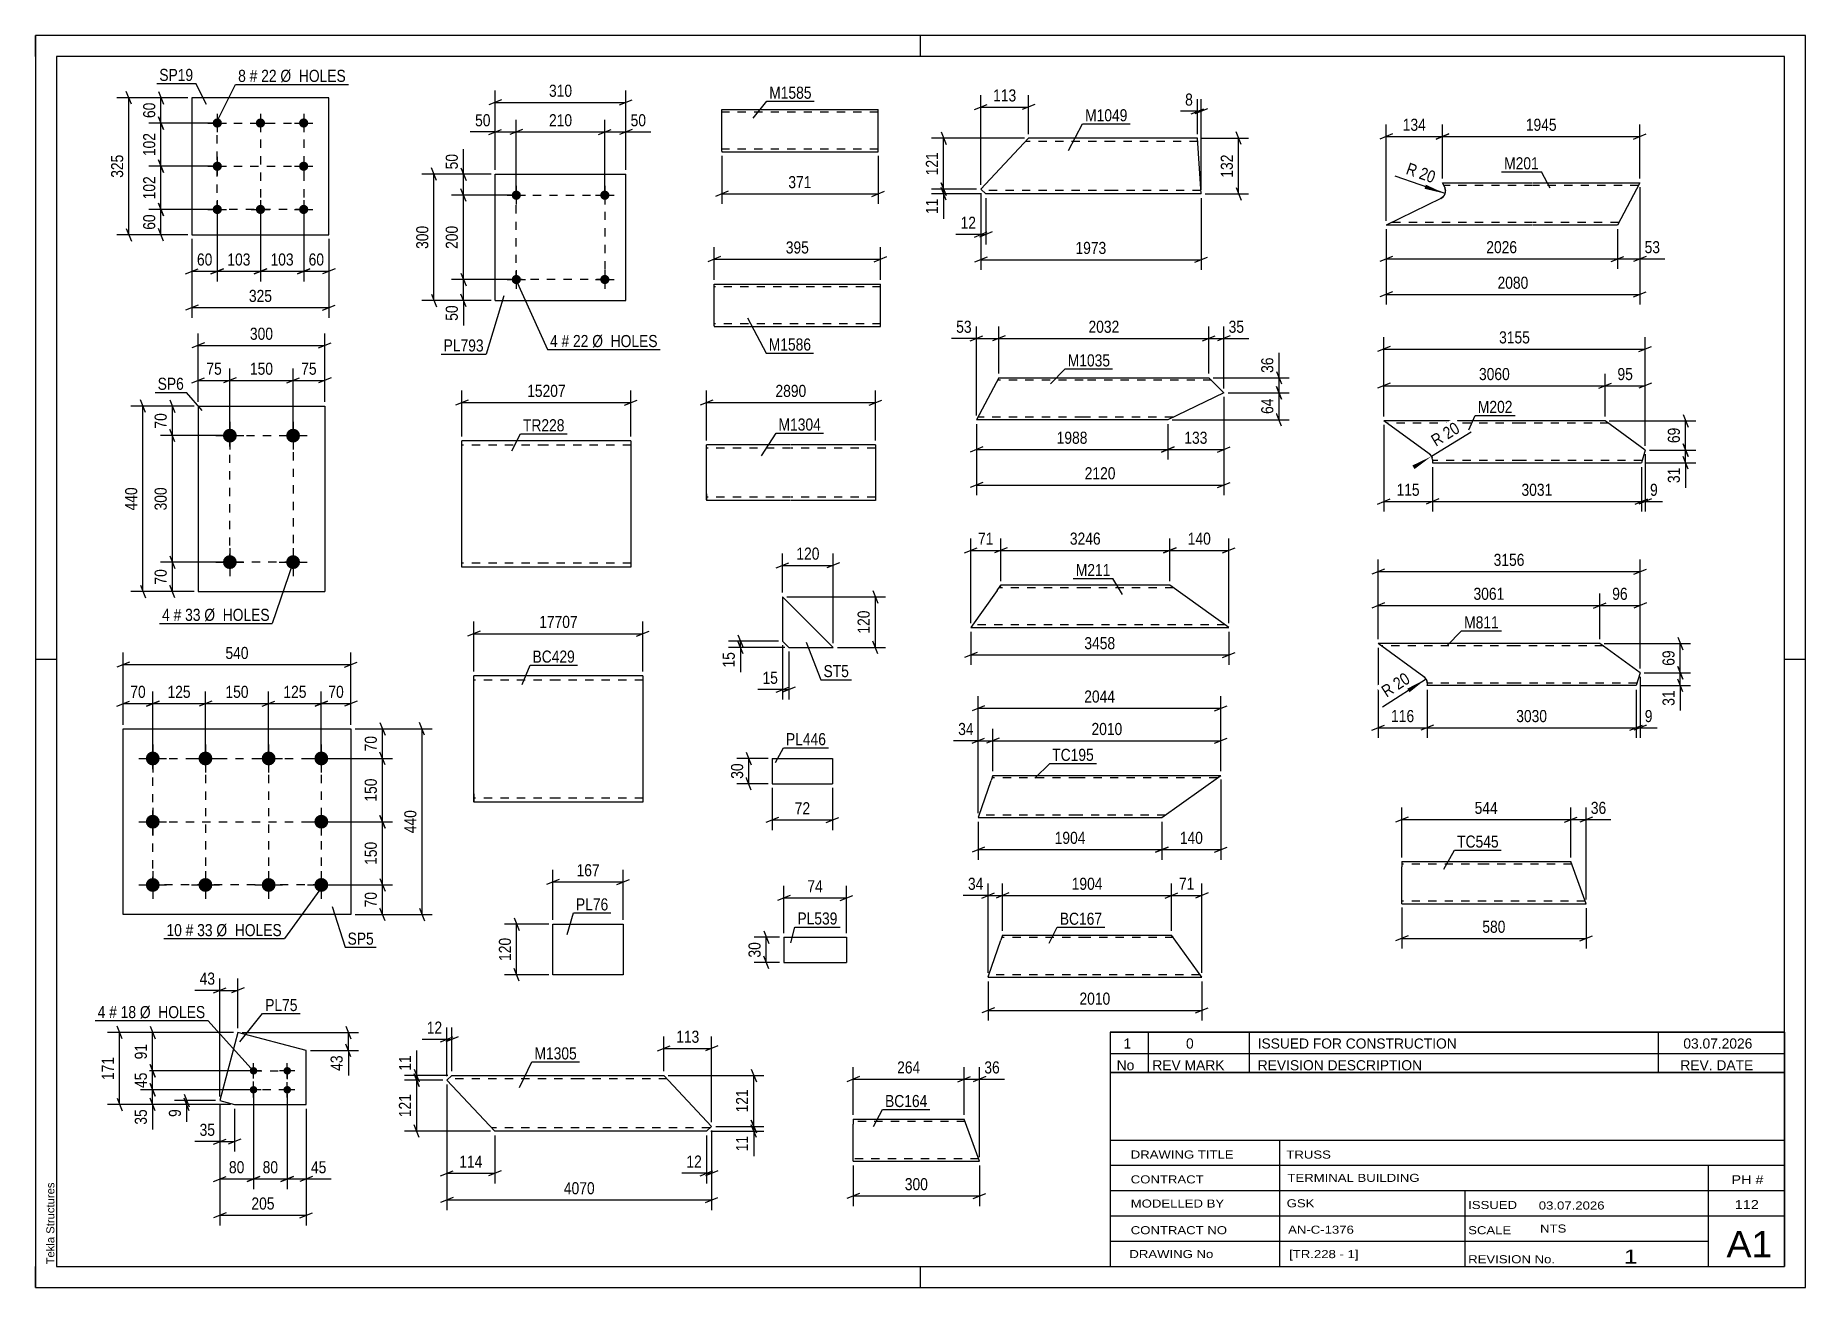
# Paper-space layout 'Layout1' of a CAD drawing. Header units: millimetres. Extents: x 0 to 420, y 0 to 297.
# The model-space entities are those that its viewports show. They can reach past a viewport. Long polylines and large blocks are cut down to what shows.
import ezdxf

# ---------------------------------------------------------------- set-up
doc = ezdxf.new("R2010")
doc.units = ezdxf.units.MM
doc.linetypes.add('DXK_LINE_DOT2', pattern=[3.9198, 1.9599, -1.9599])
doc.layers.add('Viewport layer', color=7, linetype='Continuous', plot=False)
doc.styles.add('Arial', font='ARIAL.TTF', dxfattribs={"height": 0.2})
doc.styles.add('Arial Narrow', font='ARIALN.TTF', dxfattribs={"height": 0.2})

# ---------------------------------------------------------------- blocks, each defined once
blk = doc.blocks.new('Unknown-761646957-1135')
at = {"color": 5, "linetype": 'Continuous'}
for p, q in [((420, 297), (0, 297)), ((0, 297), (0, 0)), ((0, 292), (0, 297)), ((210, 292), (210, 297)), ((420, 0), (420, 297)), ((415, 292), (5, 292)), ((5, 292), (5, 5)), ((415, 5), (415, 292)), ((5, 149), (0, 149)), ((420, 149), (415, 149)), ((0, 0), (0, 5)), ((5, 5), (415, 5)), ((210, 0), (210, 5)), ((0, 0), (420, 0))]:
    blk.add_line(p, q, dxfattribs=at)
at = {"color": 174, "linetype": 'Continuous', "style": 'Arial'}
blk.add_text('Tekla Structures', height=1.9102, rotation=90, dxfattribs=at).set_placement((4.5, 5.5))
blk = doc.blocks.new('Unknown-761646957-13989')
at = {"color": 7, "linetype": 'Continuous'}
for p, q in [((255, 51.05), (255, 5)), ((255, 51.05), (415, 51.05)), ((415, 51), (415, 5)), ((255, 35), (415, 35)), ((295.14, 35), (295.14, 5)), ((255, 29), (415, 29)), ((397, 5.05), (397, 29.05)), ((255, 23), (415, 23)), ((339.14, 23), (339.14, 5)), ((255, 17), (415, 17)), ((255, 11), (397, 11)), ((255, 5), (415, 5))]:
    blk.add_line(p, q, dxfattribs=at)
at = {"color": 7, "style": 'Arial Narrow'}
for s, height, width, p in [('DRAWING TITLE', 1.9089, 1.425378, (259.88, 30.61)), ('TRUSS', 1.909, 1.425378, (296.81, 30.59)), ('CONTRACT', 1.909, 1.425378, (259.88, 24.71)), ('TERMINAL BUILDING', 1.9089, 1.425378, (297.06, 25.07)), ('MODELLED BY', 1.9089, 1.425378, (259.88, 18.98)), ('GSK', 1.909, 1.425378, (296.88, 19.04)), ('ISSUED', 1.909, 1.425378, (339.94, 18.64)), ('03.07.2026', 1.909, 1.425378, (356.69, 18.52)), ('CONTRACT NO', 1.9089, 1.425378, (259.88, 12.66)), ('AN-C-1376', 1.909, 1.425378, (297.23, 12.78)), ('SCALE', 1.909, 1.425378, (339.94, 12.65)), ('A1', 6.204, 1.25, (401.24, 7.2)), ('DRAWING No', 1.909, 1.425378, (259.56, 7)), ('[TR.228 - 1]', 1.9089, 1.425378, (297.46, 6.99)), ('1', 3.34, 1.5, (376.91, 5.68)), ('REVISION No.', 1.9089, 1.425378, (339.94, 5.77))]:
    blk.add_text(s, height=height, dxfattribs=dict(at, width=width)).set_placement(p)
at = {"color": 7, "linetype": 'Continuous', "style": 'Arial Narrow'}
for s, height, width, p in [('PH #', 2.1, 1.42538, (402.4, 24.55)), ('112', 2.1, 1.42538, (403.19, 18.65)), ('NTS', 1.909, 1.425378, (357, 13.05))]:
    blk.add_text(s, height=height, dxfattribs=dict(at, width=width)).set_placement(p)
blk = doc.blocks.new('Unknown-761646957-13990')
at = {"color": 7, "linetype": 'Continuous'}
for p, q in [((255, 60.55), (415, 60.55)), ((415, 60.55), (255, 60.55)), ((255, 60.55), (255, 55.55)), ((264, 60.55), (264, 55.55)), ((288, 60.55), (288, 55.55)), ((385, 60.55), (385, 55.55)), ((415, 60.55), (415, 55.55)), ((255, 55.55), (415, 55.55)), ((255, 55.55), (255, 51.05)), ((255, 55.55), (415, 55.55)), ((264, 55.55), (264, 51.05)), ((288, 55.55), (288, 51.05)), ((385, 55.55), (385, 51.05)), ((415, 55.55), (415, 51.05)), ((415, 51.05), (255, 51.05))]:
    blk.add_line(p, q, dxfattribs=at)
at = {"color": 7, "linetype": 'Continuous', "style": 'Arial Narrow'}
for s, height, width, p in [('1', 2.39, 1.196471, (258.16, 56.7)), ('0', 2.39, 1.196471, (273, 56.7)), ('ISSUED FOR CONSTRUCTION', 2.3861, 1.196471, (290, 56.7)), ('03.07.2026', 2.386, 1.196471, (391, 56.7)), ('No', 2.386, 1.2, (256.54, 51.55)), ('REV MARK', 2.386, 1.2, (265, 51.55)), ('REVISION DESCRIPTION', 2.3861, 1.2, (290, 51.55)), ('REV. DATE', 2.386, 1.2, (390.28, 51.55))]:
    blk.add_text(s, height=height, dxfattribs=dict(at, width=width)).set_placement(p)
blk = doc.blocks.new('Part-761646957-12799 - 12798')
at = {"color": 2, "linetype": 'Continuous'}
for p, q in [((334.37, 261), (333.87, 262.03)), ((333.87, 262.03), (355.24, 262.03)), ((334.37, 261), (334.41, 260.83)), ((334.41, 260.83), (334.57, 260.25)), ((355.34, 262.03), (380.68, 262.03)), ((380.68, 262.03), (375.34, 252.03)), ((333.44, 258.33), (320.45, 252.03)), ((334.06, 258.8), (333.44, 258.33)), ((355.24, 252.03), (320.45, 252.03)), ((375.34, 252.03), (355.34, 252.03))]:
    blk.add_line(p, q, dxfattribs=at)
at = {"color": 7, "linetype": 'DXK_LINE_DOT2'}
for p, q in [((355.24, 261.43), (334.16, 261.43)), ((334.57, 260.25), (334.41, 260.83)), ((334.41, 260.83), (334.57, 260.25)), ((334.57, 260.25), (334.41, 260.83)), ((380.36, 261.43), (355.34, 261.43)), ((333.44, 258.33), (334.06, 258.8)), ((334.06, 258.8), (333.44, 258.33)), ((333.44, 258.33), (334.06, 258.8)), ((355.24, 252.63), (321.68, 252.63)), ((375.66, 252.63), (355.34, 252.63))]:
    blk.add_line(p, q, dxfattribs=at)
at = {"color": 2, "linetype": 'Continuous'}
blk.add_arc((332.57, 260.13), 2, 318.3561, 3.3561, dxfattribs=at)
at = {"color": 7, "linetype": 'DXK_LINE_DOT2'}
blk.add_arc((332.57, 260.13), 2, 318.3561, 3.3561, dxfattribs=at)
blk.add_arc((332.57, 260.13), 2, 318.3561, 3.3561, dxfattribs=at)
blk.add_arc((332.57, 260.13), 2, 318.3561, 3.3561, dxfattribs=at)
blk = doc.blocks.new('Part-761646957-10138 - 10105')
at = {"color": 2, "linetype": 'Continuous'}
for p, q in [((97.64, 49.18), (98.84, 50.31)), ((109, 37.11), (97.64, 49.18)), ((98.84, 50.31), (129, 50.31)), ((129.1, 50.31), (149.1, 50.31)), ((149.1, 50.31), (160.45, 38.24)), ((160.45, 38.24), (159.24, 37.11)), ((129, 37.11), (109, 37.11)), ((159.24, 37.11), (129.1, 37.11))]:
    blk.add_line(p, q, dxfattribs=at)
at = {"color": 7, "linetype": 'DXK_LINE_DOT2'}
for p, q in [((129, 49.51), (97.99, 49.51)), ((149.85, 49.51), (129.1, 49.51)), ((129, 37.91), (108.24, 37.91)), ((160.09, 37.91), (129.1, 37.91))]:
    blk.add_line(p, q, dxfattribs=at)
blk = doc.blocks.new('Part-761646957-12783 - 12782')
at = {"color": 2, "linetype": 'Continuous'}
for p, q in [((223.84, 111.84), (226.75, 120.29)), ((227.16, 121.49), (226.75, 120.29)), ((227.16, 121.49), (247.16, 121.49)), ((247.26, 121.49), (281.28, 121.49)), ((267.26, 111.49), (281.28, 121.49)), ((223.72, 111.49), (223.75, 111.58)), ((223.72, 111.49), (247.16, 111.49)), ((223.75, 111.58), (223.84, 111.84)), ((247.26, 111.49), (267.26, 111.49))]:
    blk.add_line(p, q, dxfattribs=at)
at = {"color": 7, "linetype": 'DXK_LINE_DOT2'}
for p, q in [((247.16, 120.89), (226.96, 120.89)), ((227.13, 121.4), (227.04, 121.14)), ((227.16, 121.49), (227.13, 121.4)), ((280.44, 120.89), (247.26, 120.89)), ((247.16, 112.09), (223.93, 112.09)), ((268.1, 112.09), (247.26, 112.09))]:
    blk.add_line(p, q, dxfattribs=at)
blk = doc.blocks.new('Part-761646957-10145 - 10144')
at = {"color": 2, "linetype": 'Continuous'}
for p, q in [((224.3, 260.53), (235.65, 272.6)), ((255.65, 272.6), (235.65, 272.6)), ((275.75, 272.6), (255.75, 272.6)), ((276.56, 259.4), (275.75, 272.6)), ((225.5, 259.4), (224.3, 260.53)), ((255.65, 259.4), (225.5, 259.4)), ((276.56, 259.4), (255.75, 259.4))]:
    blk.add_line(p, q, dxfattribs=at)
at = {"color": 7, "linetype": 'DXK_LINE_DOT2'}
for p, q in [((255.65, 271.8), (234.89, 271.8)), ((275.79, 271.8), (255.75, 271.8)), ((255.65, 260.2), (224.65, 260.2)), ((276.51, 260.2), (255.75, 260.2)), ((276.51, 260.2), (276.5, 260.26))]:
    blk.add_line(p, q, dxfattribs=at)
blk = doc.blocks.new('Part-761646957-12807 - 12806')
at = {"color": 2, "linetype": 'Continuous'}
for p, q in [((330.71, 197.75), (319.91, 205.6)), ((352.33, 205.6), (319.91, 205.6)), ((372.43, 205.6), (352.43, 205.6)), ((381.97, 198.66), (372.43, 205.6)), ((330.71, 197.75), (331.24, 197.17)), ((381.97, 198.66), (381.04, 195.6)), ((331.24, 197.17), (331.37, 196.8)), ((331.51, 196.44), (331.37, 196.8)), ((331.48, 195.66), (331.45, 195.6)), ((331.45, 195.6), (352.33, 195.6)), ((331.51, 196.44), (331.48, 195.66)), ((352.43, 195.6), (381.04, 195.6))]:
    blk.add_line(p, q, dxfattribs=at)
at = {"color": 7, "linetype": 'DXK_LINE_DOT2'}
for p, q in [((352.33, 205), (320.73, 205)), ((373.25, 205), (352.43, 205)), ((331.24, 197.17), (330.71, 197.75)), ((330.71, 197.75), (331.24, 197.17)), ((331.24, 197.17), (330.71, 197.75)), ((331.37, 196.8), (331.24, 197.17)), ((331.24, 197.17), (331.37, 196.8)), ((331.37, 196.8), (331.24, 197.17)), ((331.48, 195.66), (331.45, 195.6)), ((331.48, 195.69), (331.48, 195.66)), ((352.33, 196.2), (331.5, 196.2)), ((381.22, 196.2), (352.43, 196.2))]:
    blk.add_line(p, q, dxfattribs=at)
blk = doc.blocks.new('Part-761646957-10158 - 10157')
at = {"color": 2, "linetype": 'Continuous'}
for p, q in [((179.19, 199.9), (159.19, 199.9)), ((159.19, 188.3), (159.19, 199.9)), ((199.29, 199.9), (179.29, 199.9)), ((199.29, 199.9), (199.29, 186.7)), ((159.19, 188.3), (159.19, 186.7)), ((179.19, 186.7), (159.19, 186.7)), ((199.29, 186.7), (179.29, 186.7))]:
    blk.add_line(p, q, dxfattribs=at)
at = {"color": 7, "linetype": 'DXK_LINE_DOT2'}
for p, q in [((179.19, 199.1), (159.19, 199.1)), ((199.29, 199.1), (179.29, 199.1)), ((159.19, 186.83), (159.19, 188.3)), ((159.19, 187.5), (159.19, 187.57)), ((179.19, 187.5), (159.19, 187.5)), ((199.29, 187.5), (179.29, 187.5)), ((199.29, 187.5), (199.29, 187.57))]:
    blk.add_line(p, q, dxfattribs=at)
blk = doc.blocks.new('Part-761646957-10238 - 10237')
at = {"color": 2, "linetype": 'Continuous'}
for p, q in [((69.65, 282.22), (37.15, 282.22)), ((37.15, 282.22), (37.15, 249.72)), ((69.65, 249.72), (69.65, 282.22)), ((37.15, 249.72), (69.65, 249.72))]:
    blk.add_line(p, q, dxfattribs=at)
blk = doc.blocks.new('Bolt-761646957-10239 - 10237')
at = {"linetype": 'Continuous'}
for points in [[(43.15, 277.32, -1), (43.15, 275.12, -1)], [(53.4, 277.32, -1), (53.4, 275.12, -1)], [(63.65, 277.32, -1), (63.65, 275.12, -1)], [(43.15, 267.07, -1), (43.15, 264.87, -1)], [(63.65, 267.07, -1), (63.65, 264.87, -1)], [(43.15, 256.82, -1), (43.15, 254.62, -1)], [(53.4, 256.82, -1), (53.4, 254.62, -1)], [(63.65, 256.82, -1), (63.65, 254.62, -1)]]:
    blk.add_hatch(color=1, dxfattribs=at).paths.add_polyline_path(points)
at = {"color": 1, "linetype": 'Continuous'}
for p, q in [((43.15, 278.42), (43.15, 274.02)), ((53.4, 278.42), (53.4, 274.02)), ((63.65, 278.42), (63.65, 274.02)), ((40.95, 276.22), (45.35, 276.22)), ((51.2, 276.22), (55.6, 276.22)), ((61.45, 276.22), (65.85, 276.22)), ((40.95, 265.97), (45.35, 265.97)), ((43.15, 268.17), (43.15, 263.77)), ((61.45, 265.97), (65.85, 265.97)), ((63.65, 268.17), (63.65, 263.77)), ((43.15, 257.92), (43.15, 253.52)), ((53.4, 257.92), (53.4, 253.52)), ((63.65, 257.92), (63.65, 253.52)), ((40.95, 255.72), (45.35, 255.72)), ((51.2, 255.72), (55.6, 255.72)), ((61.45, 255.72), (65.85, 255.72))]:
    blk.add_line(p, q, dxfattribs=at)
blk = doc.blocks.new('Part-761646957-12791 - 12790')
at = {"color": 2, "linetype": 'Continuous'}
for p, q in [((226.16, 73.97), (229.07, 82.42)), ((229.48, 83.62), (229.07, 82.42)), ((229.48, 83.62), (249.48, 83.62)), ((249.58, 83.62), (269.58, 83.62)), ((276.72, 73.62), (269.58, 83.62)), ((226.04, 73.62), (226.07, 73.71)), ((226.04, 73.62), (249.48, 73.62)), ((226.07, 73.71), (226.16, 73.97)), ((249.58, 73.62), (276.72, 73.62))]:
    blk.add_line(p, q, dxfattribs=at)
at = {"color": 7, "linetype": 'DXK_LINE_DOT2'}
for p, q in [((249.48, 83.02), (229.28, 83.02)), ((229.45, 83.53), (229.36, 83.26)), ((229.48, 83.62), (229.45, 83.53)), ((270.01, 83.02), (249.58, 83.02)), ((249.48, 74.22), (226.25, 74.22)), ((276.29, 74.22), (249.58, 74.22))]:
    blk.add_line(p, q, dxfattribs=at)
blk = doc.blocks.new('Part-761646957-12775 - 12774')
at = {"color": 2, "linetype": 'Continuous'}
for p, q in [((228.19, 165.37), (221.91, 156.57)), ((228.19, 165.37), (229.04, 166.57)), ((249.04, 166.57), (229.04, 166.57)), ((269.14, 166.57), (249.14, 166.57)), ((283.16, 156.57), (269.14, 166.57)), ((221.91, 156.57), (249.04, 156.57)), ((249.14, 156.57), (283.16, 156.57))]:
    blk.add_line(p, q, dxfattribs=at)
at = {"color": 7, "linetype": 'DXK_LINE_DOT2'}
for p, q in [((249.04, 165.97), (228.61, 165.97)), ((229.04, 166.57), (228.79, 166.22)), ((269.98, 165.97), (249.14, 165.97)), ((249.04, 157.17), (222.34, 157.17)), ((282.32, 157.17), (249.14, 157.17))]:
    blk.add_line(p, q, dxfattribs=at)
blk = doc.blocks.new('Part-761646957-10259 - 10258')
at = {"color": 2, "linetype": 'Continuous'}
for p, q in [((121.2, 200.85), (101.2, 200.85)), ((101.2, 172.85), (101.2, 200.85)), ((141.3, 200.85), (121.3, 200.85)), ((141.3, 200.85), (141.3, 170.85)), ((101.2, 170.85), (101.2, 172.85)), ((121.2, 170.85), (101.2, 170.85)), ((141.3, 170.85), (121.3, 170.85))]:
    blk.add_line(p, q, dxfattribs=at)
at = {"color": 7, "linetype": 'DXK_LINE_DOT2'}
for p, q in [((121.2, 199.85), (101.2, 199.85)), ((141.3, 199.85), (121.3, 199.85)), ((101.2, 171.01), (101.2, 172.85)), ((101.2, 171.85), (101.2, 171.93)), ((121.2, 171.85), (101.2, 171.85)), ((141.3, 171.85), (121.3, 171.85)), ((141.3, 171.85), (141.3, 171.93))]:
    blk.add_line(p, q, dxfattribs=at)
blk = doc.blocks.new('Part-761646957-10272 - 10271')
at = {"color": 2, "linetype": 'Continuous'}
for p, q in [((38.64, 209.07), (38.64, 165.07)), ((38.64, 209.07), (68.64, 209.07)), ((68.64, 209.07), (68.64, 165.07)), ((38.64, 165.07), (68.64, 165.07))]:
    blk.add_line(p, q, dxfattribs=at)
blk = doc.blocks.new('Bolt-761646957-10273 - 10271')
at = {"linetype": 'Continuous'}
for points in [[(46.14, 203.72, -1), (46.14, 200.42, -1)], [(61.14, 203.72, -1), (61.14, 200.42, -1)], [(46.14, 173.72, -1), (46.14, 170.42, -1)], [(61.14, 173.72, -1), (61.14, 170.42, -1)]]:
    blk.add_hatch(color=1, dxfattribs=at).paths.add_polyline_path(points)
at = {"color": 1, "linetype": 'Continuous'}
for p, q in [((42.84, 202.07), (49.44, 202.07)), ((46.14, 205.37), (46.14, 198.77)), ((57.84, 202.07), (64.44, 202.07)), ((61.14, 205.37), (61.14, 198.77)), ((46.14, 175.37), (46.14, 168.77)), ((61.14, 175.37), (61.14, 168.77)), ((42.84, 172.07), (49.44, 172.07)), ((57.84, 172.07), (64.44, 172.07))]:
    blk.add_line(p, q, dxfattribs=at)
blk = doc.blocks.new('Part-761646957-10280 - 10279')
at = {"color": 2, "linetype": 'Continuous'}
for p, q in [((124.05, 145.1), (104.05, 145.1)), ((104.05, 117.1), (104.05, 145.1)), ((144.15, 145.1), (124.15, 145.1)), ((144.15, 145.1), (144.15, 115.1)), ((104.05, 117.1), (104.05, 115.1)), ((124.05, 115.1), (104.05, 115.1)), ((144.15, 115.1), (124.15, 115.1))]:
    blk.add_line(p, q, dxfattribs=at)
at = {"color": 7, "linetype": 'DXK_LINE_DOT2'}
for p, q in [((124.05, 144.1), (104.05, 144.1)), ((144.15, 144.1), (124.15, 144.1)), ((104.05, 115.25), (104.05, 117.1)), ((104.05, 116.1), (104.05, 116.18)), ((124.05, 116.1), (104.05, 116.1)), ((144.15, 116.1), (124.15, 116.1)), ((144.15, 116.1), (144.15, 116.18))]:
    blk.add_line(p, q, dxfattribs=at)
blk = doc.blocks.new('Bolt-761646957-10291 - 10289')
at = {"linetype": 'Continuous'}
for points in [[(27.84, 127.15, -1), (27.84, 123.85, -1)], [(40.34, 127.15, -1), (40.34, 123.85, -1)], [(55.34, 127.15, -1), (55.34, 123.85, -1)], [(67.84, 127.15, -1), (67.84, 123.85, -1)], [(27.84, 112.15, -1), (27.84, 108.85, -1)], [(67.84, 112.15, -1), (67.84, 108.85, -1)], [(27.84, 97.15, -1), (27.84, 93.85, -1)], [(40.34, 97.15, -1), (40.34, 93.85, -1)], [(55.34, 97.15, -1), (55.34, 93.85, -1)], [(67.84, 97.15, -1), (67.84, 93.85, -1)]]:
    blk.add_hatch(color=1, dxfattribs=at).paths.add_polyline_path(points)
at = {"color": 1, "linetype": 'Continuous'}
for p, q in [((27.84, 128.8), (27.84, 122.2)), ((40.34, 128.8), (40.34, 122.2)), ((55.34, 128.8), (55.34, 122.2)), ((67.84, 128.8), (67.84, 122.2)), ((24.54, 125.5), (31.14, 125.5)), ((37.04, 125.5), (43.64, 125.5)), ((52.04, 125.5), (58.64, 125.5)), ((64.54, 125.5), (71.14, 125.5)), ((27.84, 113.8), (27.84, 107.2)), ((67.84, 113.8), (67.84, 107.2)), ((24.54, 110.5), (31.14, 110.5)), ((64.54, 110.5), (71.14, 110.5)), ((27.84, 98.8), (27.84, 92.2)), ((40.34, 98.8), (40.34, 92.2)), ((55.34, 98.8), (55.34, 92.2)), ((67.84, 98.8), (67.84, 92.2)), ((24.54, 95.5), (31.14, 95.5)), ((37.04, 95.5), (43.64, 95.5)), ((52.04, 95.5), (58.64, 95.5)), ((64.54, 95.5), (71.14, 95.5))]:
    blk.add_line(p, q, dxfattribs=at)
blk = doc.blocks.new('Part-761646957-10290 - 10289')
at = {"color": 2, "linetype": 'Continuous'}
for p, q in [((20.84, 88.5), (20.84, 132.5)), ((20.84, 132.5), (74.84, 132.5)), ((74.84, 132.5), (74.84, 88.5)), ((74.84, 88.5), (20.84, 88.5))]:
    blk.add_line(p, q, dxfattribs=at)
blk = doc.blocks.new('Part-761646957-10299 - 10298')
at = {"color": 2, "linetype": 'Continuous'}
for p, q in [((177.29, 163.85), (177.29, 153.35)), ((177.29, 163.85), (189.29, 151.85)), ((177.29, 153.35), (178.79, 151.85)), ((178.79, 151.85), (189.29, 151.85))]:
    blk.add_line(p, q, dxfattribs=at)
blk = doc.blocks.new('Part-761646957-10337 - 10336')
at = {"color": 2, "linetype": 'Continuous'}
for p, q in [((122.78, 74.21), (122.78, 86.21)), ((122.78, 86.21), (139.49, 86.21)), ((139.49, 86.21), (139.49, 74.21)), ((139.49, 74.21), (122.78, 74.21))]:
    blk.add_line(p, q, dxfattribs=at)
blk = doc.blocks.new('Part-761646957-10351 - 10350')
at = {"color": 2, "linetype": 'Continuous'}
for p, q in [((177.55, 83.09), (177.55, 77.09)), ((177.55, 83.09), (192.43, 83.09)), ((192.43, 83.09), (192.43, 77.09)), ((177.55, 77.09), (192.43, 77.09))]:
    blk.add_line(p, q, dxfattribs=at)
blk = doc.blocks.new('Part-761646957-10359 - 10358')
at = {"color": 2, "linetype": 'Continuous'}
for p, q in [((174.84, 125.51), (174.84, 119.51)), ((174.84, 125.51), (189.15, 125.51)), ((189.15, 125.51), (189.15, 119.51)), ((174.84, 119.51), (189.15, 119.51))]:
    blk.add_line(p, q, dxfattribs=at)
blk = doc.blocks.new('Part-761646957-10367 - 10366')
at = {"color": 2, "linetype": 'Continuous'}
for p, q in [((109.1, 234.1), (109.1, 264.1)), ((109.1, 264.1), (140.1, 264.1)), ((140.1, 234.1), (140.1, 264.1)), ((109.1, 234.1), (140.1, 234.1))]:
    blk.add_line(p, q, dxfattribs=at)
blk = doc.blocks.new('Bolt-761646957-10368 - 10366')
at = {"linetype": 'Continuous'}
for points in [[(115.2, 239.1, -1), (113, 239.1, -1)], [(136.2, 239.1, -1), (134, 239.1, -1)]]:
    blk.add_hatch(color=1, dxfattribs=at).paths.add_polyline_path(points)
at = {"color": 1, "linetype": 'Continuous'}
for p, q in [((114.1, 241.3), (114.1, 236.9)), ((135.1, 241.3), (135.1, 236.9)), ((111.9, 239.1), (116.3, 239.1)), ((132.9, 239.1), (137.3, 239.1))]:
    blk.add_line(p, q, dxfattribs=at)
blk = doc.blocks.new('Bolt-761646957-10369 - 10366')
at = {"linetype": 'Continuous'}
for points in [[(115.2, 259.1, -1), (113, 259.1, -1)], [(136.2, 259.1, -1), (134, 259.1, -1)]]:
    blk.add_hatch(color=1, dxfattribs=at).paths.add_polyline_path(points)
at = {"color": 1, "linetype": 'Continuous'}
for p, q in [((114.1, 261.3), (114.1, 256.9)), ((135.1, 261.3), (135.1, 256.9)), ((111.9, 259.1), (116.3, 259.1)), ((132.9, 259.1), (137.3, 259.1))]:
    blk.add_line(p, q, dxfattribs=at)
blk = doc.blocks.new('Part-761646957-10376 - 10375')
at = {"color": 2, "linetype": 'Continuous'}
for p, q in [((162.86, 269.51), (162.86, 279.42)), ((162.86, 279.42), (199.93, 279.42)), ((199.93, 269.42), (199.93, 279.42)), ((162.86, 269.51), (162.86, 269.42)), ((162.86, 269.42), (199.93, 269.42))]:
    blk.add_line(p, q, dxfattribs=at)
at = {"color": 7, "linetype": 'DXK_LINE_DOT2'}
for p, q in [((199.93, 278.82), (162.86, 278.82)), ((162.86, 270.02), (162.86, 270.07)), ((199.93, 270.02), (162.86, 270.02)), ((199.93, 270.02), (199.93, 270.07))]:
    blk.add_line(p, q, dxfattribs=at)
blk = doc.blocks.new('Part-761646957-10389 - 10388')
at = {"color": 2, "linetype": 'Continuous'}
for p, q in [((161.02, 228.08), (161.02, 237.99)), ((161.02, 237.99), (200.54, 237.99)), ((200.54, 227.99), (200.54, 237.99)), ((161.02, 228.08), (161.02, 227.99)), ((161.02, 227.99), (200.54, 227.99))]:
    blk.add_line(p, q, dxfattribs=at)
at = {"color": 7, "linetype": 'DXK_LINE_DOT2'}
for p, q in [((200.54, 237.39), (161.02, 237.39)), ((161.02, 228.59), (161.02, 228.64)), ((200.54, 228.59), (161.02, 228.59)), ((200.54, 228.59), (200.54, 228.64))]:
    blk.add_line(p, q, dxfattribs=at)
blk = doc.blocks.new('Part-761646957-10398 - 10397')
at = {"color": 2, "linetype": 'Continuous'}
for p, q in [((48.04, 60.5), (43.74, 44.35)), ((64.25, 56.2), (48.04, 60.5)), ((64.25, 43.42), (64.25, 56.2)), ((43.74, 44.35), (47.25, 43.42)), ((47.25, 43.42), (64.25, 43.42))]:
    blk.add_line(p, q, dxfattribs=at)
blk = doc.blocks.new('Bolt-761646957-10399 - 10397')
at = {"linetype": 'Continuous'}
for points in [[(50.85, 51.42, -1), (52.65, 51.42, -1)], [(58.85, 51.42, -1), (60.65, 51.42, -1)], [(50.85, 46.92, -1), (52.65, 46.92, -1)], [(58.85, 46.92, -1), (60.65, 46.92, -1)]]:
    blk.add_hatch(color=1, dxfattribs=at).paths.add_polyline_path(points)
at = {"color": 1, "linetype": 'Continuous'}
for p, q in [((53.55, 51.42), (49.95, 51.42)), ((51.75, 49.62), (51.75, 53.22)), ((61.55, 51.42), (57.95, 51.42)), ((59.75, 49.62), (59.75, 53.22)), ((53.55, 46.92), (49.95, 46.92)), ((51.75, 45.12), (51.75, 48.72)), ((61.55, 46.92), (57.95, 46.92)), ((59.75, 45.12), (59.75, 48.72))]:
    blk.add_line(p, q, dxfattribs=at)
blk = doc.blocks.new('Part-761646957-12767 - 12763')
at = {"color": 2, "linetype": 'Continuous'}
for p, q in [((227.95, 214.62), (223.25, 205.82)), ((228.59, 215.82), (227.95, 214.62)), ((228.59, 215.82), (248.59, 215.82)), ((248.69, 215.82), (278.44, 215.82)), ((278.44, 215.82), (281.99, 212.26)), ((281.99, 212.26), (268.69, 205.82)), ((248.59, 205.82), (223.25, 205.82)), ((268.69, 205.82), (248.69, 205.82))]:
    blk.add_line(p, q, dxfattribs=at)
at = {"color": 7, "linetype": 'DXK_LINE_DOT2'}
for p, q in [((248.59, 215.22), (228.27, 215.22)), ((228.4, 215.47), (228.59, 215.82)), ((279.04, 215.22), (248.69, 215.22)), ((248.59, 206.42), (223.57, 206.42)), ((269.93, 206.42), (248.69, 206.42))]:
    blk.add_line(p, q, dxfattribs=at)
blk = doc.blocks.new('Part-761646957-12815 - 12814')
at = {"color": 2, "linetype": 'Continuous'}
for p, q in [((329.45, 144.87), (318.57, 152.78)), ((351.07, 152.78), (318.57, 152.78)), ((371.17, 152.78), (351.17, 152.78)), ((380.72, 145.83), (371.17, 152.78)), ((329.45, 144.87), (329.98, 144.29)), ((329.98, 144.29), (330.1, 143.98)), ((330.25, 143.56), (330.1, 143.98)), ((330.25, 143.55), (330.18, 143.75)), ((330.25, 143.56), (330.22, 142.87)), ((330.22, 142.78), (330.22, 142.87)), ((380.72, 145.83), (379.79, 142.78)), ((351.07, 142.78), (330.22, 142.78)), ((379.79, 142.78), (351.17, 142.78))]:
    blk.add_line(p, q, dxfattribs=at)
at = {"color": 7, "linetype": 'DXK_LINE_DOT2'}
for p, q in [((351.07, 152.18), (319.4, 152.18)), ((371.99, 152.18), (351.17, 152.18)), ((329.98, 144.29), (329.45, 144.87)), ((329.45, 144.87), (329.98, 144.29)), ((329.98, 144.29), (329.45, 144.87)), ((330.1, 143.98), (329.98, 144.29)), ((329.98, 144.29), (330.1, 143.98)), ((330.1, 143.98), (329.98, 144.29)), ((330.22, 142.87), (330.22, 142.78)), ((330.24, 143.42), (330.25, 143.55)), ((351.07, 143.38), (330.24, 143.38)), ((330.25, 143.55), (330.25, 143.55)), ((379.97, 143.38), (351.17, 143.38))]:
    blk.add_line(p, q, dxfattribs=at)
blk = doc.blocks.new('Part-761646957-12823 - 12822')
at = {"color": 2, "linetype": 'Continuous'}
for p, q in [((324.18, 101.03), (324.18, 99.83)), ((324.18, 101.03), (344.18, 101.03)), ((344.28, 101.03), (364.28, 101.03)), ((367.92, 91.03), (364.28, 101.03)), ((324.18, 92.23), (324.18, 99.83)), ((324.18, 91.12), (324.18, 92.23)), ((324.18, 91.03), (324.18, 91.12)), ((324.18, 91.03), (344.18, 91.03)), ((344.28, 91.03), (367.92, 91.03))]:
    blk.add_line(p, q, dxfattribs=at)
at = {"color": 7, "linetype": 'DXK_LINE_DOT2'}
for p, q in [((324.18, 101.03), (324.18, 100.94)), ((324.18, 100.94), (324.18, 100.68)), ((344.18, 100.43), (324.18, 100.43)), ((364.49, 100.43), (344.28, 100.43)), ((324.18, 91.38), (324.18, 92.23)), ((344.18, 91.63), (324.18, 91.63)), ((367.7, 91.63), (344.28, 91.63))]:
    blk.add_line(p, q, dxfattribs=at)
blk = doc.blocks.new('Part-761646957-12832 - 12831')
at = {"color": 2, "linetype": 'Continuous'}
for p, q in [((194.02, 39.96), (194.02, 38.76)), ((194.02, 39.96), (220.38, 39.96)), ((194.02, 31.16), (194.02, 38.76)), ((224.02, 29.96), (220.38, 39.96)), ((194.02, 30.05), (194.02, 31.16)), ((194.02, 29.96), (194.02, 30.05)), ((194.02, 29.96), (224.02, 29.96))]:
    blk.add_line(p, q, dxfattribs=at)
at = {"color": 7, "linetype": 'DXK_LINE_DOT2'}
for p, q in [((194.02, 39.96), (194.02, 39.87)), ((194.02, 39.87), (194.02, 39.61)), ((220.6, 39.36), (194.02, 39.36)), ((194.02, 30.31), (194.02, 31.16)), ((223.8, 30.56), (194.02, 30.56))]:
    blk.add_line(p, q, dxfattribs=at)
blk = doc.blocks.new('Rectangle-761646957-12330 - 10237')
at = {"color": 1, "linetype": 'DXK_LINE_DOT2'}
blk.add_lwpolyline([(43.15, 276.22), (63.65, 276.22), (63.65, 255.72), (43.15, 255.72), (43.15, 276.22)], close=True, dxfattribs=at)
blk = doc.blocks.new('Rectangle-761646957-12358 - 10271')
at = {"color": 1, "linetype": 'DXK_LINE_DOT2'}
blk.add_lwpolyline([(46.14, 202.07), (61.14, 202.07), (61.14, 172.07), (46.14, 172.07), (46.14, 202.07)], close=True, dxfattribs=at)
blk = doc.blocks.new('Line-761646957-12374 - 10289')
at = {"color": 1, "linetype": 'DXK_LINE_DOT2'}
blk.add_line((40.34, 125.5), (40.34, 96.5), dxfattribs=at)
blk = doc.blocks.new('Rectangle-761646957-12529 - 10366')
at = {"color": 1, "linetype": 'DXK_LINE_DOT2'}
blk.add_lwpolyline([(114.1, 259.1), (135.1, 259.1), (135.1, 239.1), (114.1, 239.1), (114.1, 259.1)], close=True, dxfattribs=at)
blk = doc.blocks.new('Rectangle-761646957-12568 - 10397')
at = {"color": 1, "linetype": 'DXK_LINE_DOT2'}
blk.add_lwpolyline([(51.75, 51.42), (59.75, 51.42), (59.75, 46.92), (51.75, 46.92), (51.75, 51.42)], close=True, dxfattribs=at)
blk = doc.blocks.new('Line-761646957-12340 - 10237')
at = {"color": 1, "linetype": 'DXK_LINE_DOT2'}
blk.add_line((53.4, 276.22), (53.4, 255.72), dxfattribs=at)
blk = doc.blocks.new('Line-761646957-12378 - 10289')
at = {"color": 1, "linetype": 'DXK_LINE_DOT2'}
blk.add_line((55.34, 125.5), (55.34, 95.5), dxfattribs=at)
blk = doc.blocks.new('Line-761646957-12347 - 10237')
at = {"color": 1, "linetype": 'DXK_LINE_DOT2'}
blk.add_line((43.15, 265.97), (63.65, 265.97), dxfattribs=at)
blk = doc.blocks.new('Rectangle-761646957-12385 - 10289')
at = {"color": 1, "linetype": 'DXK_LINE_DOT2'}
blk.add_lwpolyline([(27.84, 125.5), (67.84, 125.5), (67.84, 95.5), (27.84, 95.5), (27.84, 125.5)], close=True, dxfattribs=at)
blk = doc.blocks.new('Line-761646957-12395 - 10289')
at = {"color": 1, "linetype": 'DXK_LINE_DOT2'}
blk.add_line((27.84, 110.5), (67.84, 110.5), dxfattribs=at)
blk = doc.blocks.new('RadiusDimension-761646957-13507 - 12798')
at = {"linetype": 'Continuous'}
blk.add_hatch(color=7, dxfattribs=at).paths.add_polyline_path([(329.9, 261.59), (334.46, 259.47), (329.57, 260.64)])
at = {"color": 7, "linetype": 'Continuous'}
blk.add_line((334.46, 259.47), (322.63, 263.58), dxfattribs=at)
blk.add_arc((332.57, 260.13), 2, 318.3561, 3.3561, dxfattribs=at)
at = {"color": 0}
blk.add_wipeout([(331.92, 261.15), (333.3, 265.12), (325.61, 267.79), (324.23, 263.82)], dxfattribs=at)
at = {"color": 3, "style": 'Arial Narrow'}
blk.add_text('R 20', height=2.863, rotation=-19.1425, dxfattribs=at).set_placement((324.99, 264.19))
blk = doc.blocks.new('StraightDimension-761646957-13409 - 12798')
at = {"color": 7, "linetype": 'Continuous'}
for p, q in [((335.37, 273.63), (332.37, 272.43)), ((333.87, 263.03), (333.87, 275.88)), ((333.87, 273.03), (380.68, 273.03)), ((379.18, 272.43), (382.18, 273.63)), ((380.68, 263.03), (380.68, 275.88))]:
    blk.add_line(p, q, dxfattribs=at)
at = {"color": 0}
blk.add_wipeout([(361.53, 273.78), (361.53, 277.98), (353.02, 277.98), (353.02, 273.78)], dxfattribs=at)
at = {"color": 3, "style": 'Arial Narrow'}
blk.add_text('1945', height=2.863, dxfattribs=at).set_placement((353.62, 274.38))
blk = doc.blocks.new('StraightDimension-761646957-13473 - 12798')
at = {"color": 7, "linetype": 'Continuous'}
for p, q in [((320.45, 251.03), (320.45, 241.6)), ((375.34, 251.03), (375.34, 241.6)), ((321.95, 244.6), (318.95, 243.4)), ((320.45, 244), (375.34, 244)), ((373.84, 243.4), (376.84, 244.6))]:
    blk.add_line(p, q, dxfattribs=at)
at = {"color": 0}
blk.add_wipeout([(352.15, 244.75), (352.15, 248.95), (343.64, 248.95), (343.64, 244.75)], dxfattribs=at)
at = {"color": 3, "style": 'Arial Narrow'}
blk.add_text('2026', height=2.863, dxfattribs=at).set_placement((344.24, 245.35))
blk = doc.blocks.new('StraightDimension-761646957-13410 - 12798')
at = {"color": 7, "linetype": 'Continuous'}
for p, q in [((321.95, 273.63), (318.95, 272.43)), ((320.45, 253.03), (320.45, 275.88)), ((320.45, 273.03), (333.87, 273.03)), ((332.37, 272.43), (335.37, 273.63)), ((333.87, 263.03), (333.87, 275.88))]:
    blk.add_line(p, q, dxfattribs=at)
at = {"color": 0}
blk.add_wipeout([(330.5, 273.78), (330.5, 277.98), (323.82, 277.98), (323.82, 273.78)], dxfattribs=at)
at = {"color": 3, "style": 'Arial Narrow'}
blk.add_text('134', height=2.863, dxfattribs=at).set_placement((324.42, 274.38))
blk = doc.blocks.new('StraightDimension-761646957-13472 - 12798')
at = {"color": 7, "linetype": 'Continuous'}
for p, q in [((380.68, 261.03), (380.68, 241.6)), ((375.34, 251.03), (375.34, 241.6)), ((373.84, 243.4), (376.84, 244.6)), ((375.34, 244), (380.68, 244)), ((382.18, 244.6), (379.18, 243.4))]:
    blk.add_line(p, q, dxfattribs=at)
at = {"color": 0}
blk.add_wipeout([(386.06, 244.75), (386.06, 248.95), (381.21, 248.95), (381.21, 244.75)], dxfattribs=at)
at = {"color": 7, "linetype": 'Continuous'}
blk.add_line((380.68, 244), (386.59, 244), dxfattribs=at)
blk.add_line((380.68, 244), (386.59, 244), dxfattribs=at)
at = {"color": 3, "style": 'Arial Narrow'}
blk.add_text('53', height=2.863, dxfattribs=at).set_placement((381.81, 245.35))
blk = doc.blocks.new('StraightDimension-761646957-13509 - 12798')
at = {"color": 7, "linetype": 'Continuous'}
for p, q in [((380.68, 261.03), (380.68, 233.16)), ((320.45, 251.03), (320.45, 233.16)), ((321.95, 236.16), (318.95, 234.96)), ((320.45, 235.56), (380.68, 235.56)), ((379.18, 234.96), (382.18, 236.16))]:
    blk.add_line(p, q, dxfattribs=at)
at = {"color": 0}
blk.add_wipeout([(354.82, 236.31), (354.82, 240.51), (346.31, 240.51), (346.31, 236.31)], dxfattribs=at)
at = {"color": 3, "style": 'Arial Narrow'}
blk.add_text('2080', height=2.863, dxfattribs=at).set_placement((346.91, 236.91))
blk = doc.blocks.new('StraightDimension-761646957-10418 - 10105')
at = {"color": 7, "linetype": 'Continuous'}
for p, q in [((159.24, 36.11), (159.24, 24.71)), ((160.45, 37.24), (160.45, 24.71)), ((157.74, 26.51), (160.74, 27.71)), ((161.95, 27.71), (158.95, 26.51)), ((159.24, 27.11), (160.45, 27.11))]:
    blk.add_line(p, q, dxfattribs=at)
at = {"color": 0}
blk.add_wipeout([(158.72, 27.86), (158.72, 32.06), (153.86, 32.06), (153.86, 27.86)], dxfattribs=at)
at = {"color": 7, "linetype": 'Continuous'}
blk.add_line((159.24, 27.11), (153.34, 27.11), dxfattribs=at)
blk.add_line((159.24, 27.11), (153.34, 27.11), dxfattribs=at)
at = {"color": 3, "style": 'Arial Narrow'}
blk.add_text('12', height=2.863, dxfattribs=at).set_placement((154.46, 28.46))
blk = doc.blocks.new('StraightDimension-761646957-10432 - 10105')
at = {"color": 7, "linetype": 'Continuous'}
for p, q in [((96.14, 58.27), (99.14, 59.47)), ((100.34, 59.47), (97.34, 58.27)), ((97.64, 50.18), (97.64, 61.72)), ((97.64, 58.87), (98.84, 58.87)), ((98.84, 51.31), (98.84, 61.72))]:
    blk.add_line(p, q, dxfattribs=at)
at = {"color": 0}
blk.add_wipeout([(97.12, 59.62), (97.12, 63.82), (92.26, 63.82), (92.26, 59.62)], dxfattribs=at)
at = {"color": 7, "linetype": 'Continuous'}
blk.add_line((97.64, 58.87), (91.74, 58.87), dxfattribs=at)
blk.add_line((97.64, 58.87), (91.74, 58.87), dxfattribs=at)
at = {"color": 3, "style": 'Arial Narrow'}
blk.add_text('12', height=2.863, dxfattribs=at).set_placement((92.86, 60.22))
blk = doc.blocks.new('StraightDimension-761646957-10424 - 10105')
at = {"color": 7, "linetype": 'Continuous'}
for p, q in [((97.64, 48.18), (97.64, 24.71)), ((109, 36.11), (109, 24.71)), ((96.14, 26.51), (99.14, 27.71)), ((97.64, 27.11), (109, 27.11)), ((110.5, 27.71), (107.5, 26.51))]:
    blk.add_line(p, q, dxfattribs=at)
at = {"color": 0}
blk.add_wipeout([(106.66, 27.86), (106.66, 32.06), (99.98, 32.06), (99.98, 27.86)], dxfattribs=at)
at = {"color": 3, "style": 'Arial Narrow'}
blk.add_text('114', height=2.863, dxfattribs=at).set_placement((100.58, 28.46))
blk = doc.blocks.new('StraightDimension-761646957-10428 - 10105')
at = {"color": 7, "linetype": 'Continuous'}
for p, q in [((149.1, 51.31), (149.1, 59.57)), ((160.45, 39.24), (160.45, 59.57)), ((147.6, 56.12), (150.6, 57.32)), ((149.1, 56.72), (160.45, 56.72)), ((161.95, 57.32), (158.95, 56.12))]:
    blk.add_line(p, q, dxfattribs=at)
at = {"color": 0}
blk.add_wipeout([(158.11, 57.47), (158.11, 61.67), (151.43, 61.67), (151.43, 57.47)], dxfattribs=at)
at = {"color": 3, "style": 'Arial Narrow'}
blk.add_text('113', height=2.863, dxfattribs=at).set_placement((152.03, 58.07))
blk = doc.blocks.new('StraightDimension-761646957-12595 - 10105')
at = {"color": 7, "linetype": 'Continuous'}
for p, q in [((89.86, 51.81), (91.06, 48.81)), ((91.06, 47.68), (89.86, 50.68)), ((97.84, 50.31), (87.61, 50.31)), ((96.64, 49.18), (87.61, 49.18)), ((90.46, 49.18), (90.46, 50.31))]:
    blk.add_line(p, q, dxfattribs=at)
at = {"color": 0}
blk.add_wipeout([(89.71, 55.69), (85.51, 55.69), (85.51, 50.84), (89.71, 50.84)], dxfattribs=at)
at = {"color": 7, "linetype": 'Continuous'}
blk.add_line((90.46, 50.31), (90.46, 56.22), dxfattribs=at)
blk.add_line((90.46, 50.31), (90.46, 56.22), dxfattribs=at)
at = {"color": 3, "style": 'Arial Narrow'}
blk.add_text('11', height=2.863, rotation=90.0002, dxfattribs=at).set_placement((89.11, 51.44))
blk = doc.blocks.new('StraightDimension-761646957-10452 - 10105')
at = {"color": 7, "linetype": 'Continuous'}
for p, q in [((97.64, 48.18), (97.64, 18.39)), ((160.45, 37.24), (160.45, 18.39)), ((99.14, 21.39), (96.14, 20.19)), ((158.95, 20.19), (161.95, 21.39)), ((97.64, 20.79), (160.45, 20.79))]:
    blk.add_line(p, q, dxfattribs=at)
at = {"color": 0}
blk.add_wipeout([(133.3, 21.54), (133.3, 25.74), (124.79, 25.74), (124.79, 21.54)], dxfattribs=at)
at = {"color": 3, "style": 'Arial Narrow'}
blk.add_text('4070', height=2.863, dxfattribs=at).set_placement((125.39, 22.14))
blk = doc.blocks.new('StraightDimension-761646957-12596 - 10105')
at = {"color": 7, "linetype": 'Continuous'}
for p, q in [((89.86, 50.68), (91.06, 47.68)), ((96.64, 49.18), (87.61, 49.18)), ((90.46, 37.11), (90.46, 49.18)), ((91.06, 35.61), (89.86, 38.61)), ((108, 37.11), (87.61, 37.11))]:
    blk.add_line(p, q, dxfattribs=at)
at = {"color": 0}
blk.add_wipeout([(89.71, 46.49), (85.51, 46.49), (85.51, 39.81), (89.71, 39.81)], dxfattribs=at)
at = {"color": 3, "style": 'Arial Narrow'}
blk.add_text('121', height=2.863, rotation=90.0002, dxfattribs=at).set_placement((89.11, 40.41))
blk = doc.blocks.new('StraightDimension-761646957-12642 - 10105')
at = {"color": 7, "linetype": 'Continuous'}
for p, q in [((169.85, 51.81), (171.05, 48.81)), ((150.1, 50.31), (172.85, 50.31)), ((170.45, 38.24), (170.45, 50.31)), ((161.45, 38.24), (172.85, 38.24)), ((171.05, 36.74), (169.85, 39.74))]:
    blk.add_line(p, q, dxfattribs=at)
at = {"color": 0}
blk.add_wipeout([(169.7, 47.62), (165.5, 47.62), (165.5, 40.94), (169.7, 40.94)], dxfattribs=at)
at = {"color": 3, "style": 'Arial Narrow'}
blk.add_text('121', height=2.863, rotation=90.0002, dxfattribs=at).set_placement((169.1, 41.54))
blk = doc.blocks.new('StraightDimension-761646957-12643 - 10105')
at = {"color": 7, "linetype": 'Continuous'}
for p, q in [((161.45, 38.24), (172.85, 38.24)), ((169.85, 39.74), (171.05, 36.74)), ((171.05, 35.61), (169.85, 38.61)), ((170.45, 37.11), (170.45, 38.24)), ((160.24, 37.11), (172.85, 37.11))]:
    blk.add_line(p, q, dxfattribs=at)
at = {"color": 0}
blk.add_wipeout([(169.7, 36.59), (165.5, 36.59), (165.5, 31.73), (169.7, 31.73)], dxfattribs=at)
at = {"color": 7, "linetype": 'Continuous'}
blk.add_line((170.45, 37.11), (170.45, 31.21), dxfattribs=at)
blk.add_line((170.45, 37.11), (170.45, 31.21), dxfattribs=at)
at = {"color": 3, "style": 'Arial Narrow'}
blk.add_text('11', height=2.863, rotation=90.0002, dxfattribs=at).set_placement((169.1, 32.33))
blk = doc.blocks.new('StraightDimension-761646957-13190 - 12782')
at = {"color": 7, "linetype": 'Continuous'}
for p, q in [((228.66, 130.31), (225.66, 129.11)), ((227.16, 122.49), (227.16, 132.56)), ((279.78, 129.11), (282.78, 130.31)), ((281.28, 122.49), (281.28, 132.56)), ((227.16, 129.71), (281.28, 129.71))]:
    blk.add_line(p, q, dxfattribs=at)
at = {"color": 0}
blk.add_wipeout([(258.48, 130.46), (258.48, 134.66), (249.97, 134.66), (249.97, 130.46)], dxfattribs=at)
at = {"color": 3, "style": 'Arial Narrow'}
blk.add_text('2010', height=2.863, dxfattribs=at).set_placement((250.57, 131.06))
blk = doc.blocks.new('StraightDimension-761646957-13191 - 12782')
at = {"color": 7, "linetype": 'Continuous'}
for p, q in [((222.22, 129.11), (225.22, 130.31)), ((223.72, 112.49), (223.72, 132.56)), ((228.66, 130.31), (225.66, 129.11)), ((227.16, 122.49), (227.16, 132.56)), ((223.72, 129.71), (227.16, 129.71))]:
    blk.add_line(p, q, dxfattribs=at)
at = {"color": 0}
blk.add_wipeout([(223.19, 130.46), (223.19, 134.66), (218.34, 134.66), (218.34, 130.46)], dxfattribs=at)
at = {"color": 7, "linetype": 'Continuous'}
blk.add_line((223.72, 129.71), (217.81, 129.71), dxfattribs=at)
blk.add_line((223.72, 129.71), (217.81, 129.71), dxfattribs=at)
at = {"color": 3, "style": 'Arial Narrow'}
blk.add_text('34', height=2.863, dxfattribs=at).set_placement((218.94, 131.06))
blk = doc.blocks.new('StraightDimension-761646957-13266 - 12782')
at = {"color": 7, "linetype": 'Continuous'}
for p, q in [((223.72, 112.49), (223.72, 140.25)), ((281.28, 122.49), (281.28, 140.25)), ((225.22, 138), (222.22, 136.8)), ((223.72, 137.4), (281.28, 137.4)), ((279.78, 136.8), (282.78, 138))]:
    blk.add_line(p, q, dxfattribs=at)
at = {"color": 0}
blk.add_wipeout([(256.76, 138.15), (256.76, 142.35), (248.25, 142.35), (248.25, 138.15)], dxfattribs=at)
at = {"color": 3, "style": 'Arial Narrow'}
blk.add_text('2044', height=2.863, dxfattribs=at).set_placement((248.85, 138.75))
blk = doc.blocks.new('StraightDimension-761646957-13218 - 12782')
at = {"color": 7, "linetype": 'Continuous'}
for p, q in [((281.28, 120.49), (281.28, 101.49)), ((267.26, 110.49), (267.26, 101.49)), ((268.76, 104.49), (265.76, 103.29)), ((267.26, 103.89), (281.28, 103.89)), ((279.78, 103.29), (282.78, 104.49))]:
    blk.add_line(p, q, dxfattribs=at)
at = {"color": 0}
blk.add_wipeout([(277.62, 104.64), (277.62, 108.84), (270.93, 108.84), (270.93, 104.64)], dxfattribs=at)
at = {"color": 3, "style": 'Arial Narrow'}
blk.add_text('140', height=2.863, dxfattribs=at).set_placement((271.53, 105.24))
blk = doc.blocks.new('StraightDimension-761646957-13219 - 12782')
at = {"color": 7, "linetype": 'Continuous'}
for p, q in [((223.72, 110.49), (223.72, 101.49)), ((267.26, 110.49), (267.26, 101.49)), ((225.22, 104.49), (222.22, 103.29)), ((223.72, 103.89), (267.26, 103.89)), ((265.76, 103.29), (268.76, 104.49))]:
    blk.add_line(p, q, dxfattribs=at)
at = {"color": 0}
blk.add_wipeout([(249.75, 104.64), (249.75, 108.84), (241.24, 108.84), (241.24, 104.64)], dxfattribs=at)
at = {"color": 3, "style": 'Arial Narrow'}
blk.add_text('1904', height=2.863, dxfattribs=at).set_placement((241.84, 105.24))
blk = doc.blocks.new('StraightDimension-761646957-10460 - 10144')
at = {"color": 7, "linetype": 'Continuous'}
for p, q in [((224.3, 261.53), (224.3, 282.84)), ((235.65, 273.6), (235.65, 282.84)), ((222.8, 279.39), (225.8, 280.59)), ((224.3, 279.99), (235.65, 279.99)), ((237.15, 280.59), (234.15, 279.39))]:
    blk.add_line(p, q, dxfattribs=at)
at = {"color": 0}
blk.add_wipeout([(233.31, 280.74), (233.31, 284.94), (226.63, 284.94), (226.63, 280.74)], dxfattribs=at)
at = {"color": 3, "style": 'Arial Narrow'}
blk.add_text('113', height=2.863, dxfattribs=at).set_placement((227.23, 281.34))
blk = doc.blocks.new('StraightDimension-761646957-12691 - 10144')
at = {"color": 7, "linetype": 'Continuous'}
for p, q in [((214.89, 274.1), (216.09, 271.1)), ((234.65, 272.6), (212.64, 272.6)), ((215.49, 260.53), (215.49, 272.6)), ((223.3, 260.53), (212.64, 260.53)), ((216.09, 259.03), (214.89, 262.03))]:
    blk.add_line(p, q, dxfattribs=at)
at = {"color": 0}
blk.add_wipeout([(214.74, 269.91), (210.54, 269.91), (210.54, 263.22), (214.74, 263.22)], dxfattribs=at)
at = {"color": 3, "style": 'Arial Narrow'}
blk.add_text('121', height=2.863, rotation=90.0002, dxfattribs=at).set_placement((214.14, 263.82))
blk = doc.blocks.new('StraightDimension-761646957-10476 - 10144')
at = {"color": 7, "linetype": 'Continuous'}
for p, q in [((286.06, 271.1), (284.86, 274.1)), ((276.75, 272.6), (287.86, 272.6)), ((285.46, 259.4), (285.46, 272.6)), ((284.86, 260.9), (286.06, 257.9)), ((277.56, 259.4), (287.86, 259.4))]:
    blk.add_line(p, q, dxfattribs=at)
at = {"color": 0}
blk.add_wipeout([(284.71, 269.34), (280.51, 269.34), (280.51, 262.66), (284.71, 262.66)], dxfattribs=at)
at = {"color": 3, "style": 'Arial Narrow'}
blk.add_text('132', height=2.863, rotation=90.0002, dxfattribs=at).set_placement((284.11, 263.26))
blk = doc.blocks.new('StraightDimension-761646957-10464 - 10144')
at = {"color": 7, "linetype": 'Continuous'}
for p, q in [((224.3, 259.53), (224.3, 247.38)), ((225.5, 258.4), (225.5, 247.38)), ((222.8, 249.18), (225.8, 250.38)), ((227, 250.38), (224, 249.18)), ((224.3, 249.78), (225.5, 249.78))]:
    blk.add_line(p, q, dxfattribs=at)
at = {"color": 0}
blk.add_wipeout([(223.77, 250.53), (223.77, 254.73), (218.91, 254.73), (218.91, 250.53)], dxfattribs=at)
at = {"color": 7, "linetype": 'Continuous'}
blk.add_line((224.3, 249.78), (218.39, 249.78), dxfattribs=at)
blk.add_line((224.3, 249.78), (218.39, 249.78), dxfattribs=at)
at = {"color": 3, "style": 'Arial Narrow'}
blk.add_text('12', height=2.863, dxfattribs=at).set_placement((219.51, 251.13))
blk = doc.blocks.new('StraightDimension-761646957-10456 - 10144')
at = {"color": 7, "linetype": 'Continuous'}
for p, q in [((275.75, 273.6), (275.75, 281.85)), ((276.56, 260.4), (276.56, 281.85)), ((274.25, 278.4), (277.25, 279.6)), ((278.06, 279.6), (275.06, 278.4)), ((275.75, 279), (276.56, 279))]:
    blk.add_line(p, q, dxfattribs=at)
at = {"color": 0}
blk.add_wipeout([(275.22, 279.75), (275.22, 283.95), (272.19, 283.95), (272.19, 279.75)], dxfattribs=at)
at = {"color": 7, "linetype": 'Continuous'}
blk.add_line((275.75, 279), (271.67, 279), dxfattribs=at)
blk.add_line((275.75, 279), (271.67, 279), dxfattribs=at)
at = {"color": 3, "style": 'Arial Narrow'}
blk.add_text('8', height=2.86, dxfattribs=at).set_placement((272.79, 280.35))
blk = doc.blocks.new('StraightDimension-761646957-10482 - 10144')
at = {"color": 7, "linetype": 'Continuous'}
for p, q in [((224.3, 259.53), (224.3, 241.41)), ((276.56, 258.4), (276.56, 241.41)), ((225.8, 244.41), (222.8, 243.21)), ((224.3, 243.81), (276.56, 243.81)), ((275.06, 243.21), (278.06, 244.41))]:
    blk.add_line(p, q, dxfattribs=at)
at = {"color": 0}
blk.add_wipeout([(254.68, 244.56), (254.68, 248.76), (246.17, 248.76), (246.17, 244.56)], dxfattribs=at)
at = {"color": 3, "style": 'Arial Narrow'}
blk.add_text('1973', height=2.863, dxfattribs=at).set_placement((246.77, 245.16))
blk = doc.blocks.new('StraightDimension-761646957-12692 - 10144')
at = {"color": 7, "linetype": 'Continuous'}
for p, q in [((223.3, 260.53), (212.64, 260.53)), ((214.89, 262.03), (216.09, 259.03)), ((216.09, 257.9), (214.89, 260.9)), ((215.49, 259.4), (215.49, 260.53)), ((224.5, 259.4), (212.64, 259.4))]:
    blk.add_line(p, q, dxfattribs=at)
at = {"color": 0}
blk.add_wipeout([(214.74, 258.88), (210.54, 258.88), (210.54, 254.02), (214.74, 254.02)], dxfattribs=at)
at = {"color": 7, "linetype": 'Continuous'}
blk.add_line((215.49, 259.4), (215.49, 253.49), dxfattribs=at)
blk.add_line((215.49, 259.4), (215.49, 253.49), dxfattribs=at)
at = {"color": 3, "style": 'Arial Narrow'}
blk.add_text('11', height=2.863, rotation=90.0002, dxfattribs=at).set_placement((214.14, 254.62))
blk = doc.blocks.new('StraightDimension-761646957-13521 - 12806')
at = {"color": 7, "linetype": 'Continuous'}
for p, q in [((321.41, 214.5), (318.41, 213.3)), ((319.91, 206.6), (319.91, 216.75)), ((370.93, 213.3), (373.93, 214.5)), ((372.43, 206.6), (372.43, 216.75)), ((319.91, 213.9), (372.43, 213.9))]:
    blk.add_line(p, q, dxfattribs=at)
at = {"color": 0}
blk.add_wipeout([(350.42, 214.65), (350.42, 218.85), (341.91, 218.85), (341.91, 214.65)], dxfattribs=at)
at = {"color": 3, "style": 'Arial Narrow'}
blk.add_text('3060', height=2.863, dxfattribs=at).set_placement((342.51, 215.25))
blk = doc.blocks.new('StraightDimension-761646957-13642 - 12806')
at = {"color": 7, "linetype": 'Continuous'}
for p, q in [((331.45, 194.6), (331.45, 184.05)), ((381.04, 194.6), (381.04, 184.05)), ((332.95, 187.05), (329.95, 185.85)), ((331.45, 186.45), (381.04, 186.45)), ((379.54, 185.85), (382.54, 187.05))]:
    blk.add_line(p, q, dxfattribs=at)
at = {"color": 0}
blk.add_wipeout([(360.5, 187.2), (360.5, 191.4), (351.99, 191.4), (351.99, 187.2)], dxfattribs=at)
at = {"color": 3, "style": 'Arial Narrow'}
blk.add_text('3031', height=2.863, dxfattribs=at).set_placement((352.59, 187.8))
blk = doc.blocks.new('StraightDimension-761646957-13520 - 12806')
at = {"color": 7, "linetype": 'Continuous'}
for p, q in [((370.93, 213.3), (373.93, 214.5)), ((372.43, 206.6), (372.43, 216.75)), ((383.47, 214.5), (380.47, 213.3)), ((381.97, 199.66), (381.97, 216.75)), ((372.43, 213.9), (381.97, 213.9))]:
    blk.add_line(p, q, dxfattribs=at)
at = {"color": 0}
blk.add_wipeout([(379.63, 214.65), (379.63, 218.85), (374.77, 218.85), (374.77, 214.65)], dxfattribs=at)
at = {"color": 3, "style": 'Arial Narrow'}
blk.add_text('95', height=2.863, dxfattribs=at).set_placement((375.37, 215.25))
blk = doc.blocks.new('StraightDimension-761646957-13568 - 12806')
at = {"color": 7, "linetype": 'Continuous'}
for p, q in [((382.97, 198.66), (393.92, 198.66)), ((390.92, 200.16), (392.12, 197.16)), ((391.52, 195.6), (391.52, 198.66)), ((382.04, 195.6), (393.92, 195.6)), ((392.12, 194.1), (390.92, 197.1))]:
    blk.add_line(p, q, dxfattribs=at)
at = {"color": 0}
blk.add_wipeout([(390.77, 195.08), (386.57, 195.08), (386.57, 190.22), (390.77, 190.22)], dxfattribs=at)
at = {"color": 7, "linetype": 'Continuous'}
blk.add_line((391.52, 195.6), (391.52, 189.7), dxfattribs=at)
blk.add_line((391.52, 195.6), (391.52, 189.7), dxfattribs=at)
at = {"color": 3, "style": 'Arial Narrow'}
blk.add_text('31', height=2.863, rotation=90.0002, dxfattribs=at).set_placement((390.17, 190.82))
blk = doc.blocks.new('StraightDimension-761646957-13567 - 12806')
at = {"color": 7, "linetype": 'Continuous'}
for p, q in [((390.92, 207.1), (392.12, 204.1)), ((373.43, 205.6), (393.92, 205.6)), ((391.52, 198.66), (391.52, 205.6)), ((382.97, 198.66), (393.92, 198.66)), ((392.12, 197.16), (390.92, 200.16))]:
    blk.add_line(p, q, dxfattribs=at)
at = {"color": 0}
blk.add_wipeout([(390.77, 204.56), (386.57, 204.56), (386.57, 199.7), (390.77, 199.7)], dxfattribs=at)
at = {"color": 3, "style": 'Arial Narrow'}
blk.add_text('69', height=2.863, rotation=90.0002, dxfattribs=at).set_placement((390.17, 200.3))
blk = doc.blocks.new('StraightDimension-761646957-13641 - 12806')
at = {"color": 7, "linetype": 'Continuous'}
for p, q in [((381.97, 197.66), (381.97, 184.05)), ((381.04, 194.6), (381.04, 184.05)), ((379.54, 185.85), (382.54, 187.05)), ((383.47, 187.05), (380.47, 185.85)), ((381.04, 186.45), (381.97, 186.45))]:
    blk.add_line(p, q, dxfattribs=at)
at = {"color": 0}
blk.add_wipeout([(385.53, 187.2), (385.53, 191.4), (382.5, 191.4), (382.5, 187.2)], dxfattribs=at)
at = {"color": 7, "linetype": 'Continuous'}
blk.add_line((381.97, 186.45), (386.05, 186.45), dxfattribs=at)
blk.add_line((381.97, 186.45), (386.05, 186.45), dxfattribs=at)
at = {"color": 3, "style": 'Arial Narrow'}
blk.add_text('9', height=2.86, dxfattribs=at).set_placement((383.1, 187.8))
blk = doc.blocks.new('StraightDimension-761646957-13643 - 12806')
at = {"color": 7, "linetype": 'Continuous'}
for p, q in [((319.91, 204.6), (319.91, 184.05)), ((331.45, 194.6), (331.45, 184.05)), ((318.41, 185.85), (321.41, 187.05)), ((319.91, 186.45), (331.45, 186.45)), ((332.95, 187.05), (329.95, 185.85))]:
    blk.add_line(p, q, dxfattribs=at)
at = {"color": 0}
blk.add_wipeout([(329.02, 187.2), (329.02, 191.4), (322.34, 191.4), (322.34, 187.2)], dxfattribs=at)
at = {"color": 3, "style": 'Arial Narrow'}
blk.add_text('115', height=2.863, dxfattribs=at).set_placement((322.94, 187.8))
blk = doc.blocks.new('RadiusDimension-761646957-13713 - 12806')
at = {"linetype": 'Continuous'}
blk.add_hatch(color=7, dxfattribs=at).paths.add_polyline_path([(326.71, 194.99), (331.24, 197.17), (327.23, 194.14)])
at = {"color": 7, "linetype": 'Continuous'}
blk.add_line((331.24, 197.17), (340.65, 202.94), dxfattribs=at)
blk.add_arc((329.53, 196.13), 2, 8.9663, 53.9663, dxfattribs=at)
at = {"color": 0}
blk.add_wipeout([(339.04, 202.83), (336.85, 206.41), (329.9, 202.16), (332.09, 198.57)], dxfattribs=at)
at = {"color": 3, "style": 'Arial Narrow'}
blk.add_text('R 20', height=2.863, rotation=31.4668, dxfattribs=at).set_placement((332.29, 199.4))
blk = doc.blocks.new('StraightDimension-761646957-13715 - 12806')
at = {"color": 7, "linetype": 'Continuous'}
for p, q in [((321.41, 223.2), (318.41, 222)), ((319.91, 206.6), (319.91, 225.45)), ((380.47, 222), (383.47, 223.2)), ((381.97, 199.66), (381.97, 225.45)), ((319.91, 222.6), (381.97, 222.6))]:
    blk.add_line(p, q, dxfattribs=at)
at = {"color": 0}
blk.add_wipeout([(355.2, 223.35), (355.2, 227.55), (346.68, 227.55), (346.68, 223.35)], dxfattribs=at)
at = {"color": 3, "style": 'Arial Narrow'}
blk.add_text('3155', height=2.863, dxfattribs=at).set_placement((347.28, 223.95))
blk = doc.blocks.new('StraightDimension-761646957-10486 - 10157')
at = {"color": 7, "linetype": 'Continuous'}
for p, q in [((160.69, 210.5), (157.69, 209.3)), ((159.19, 200.9), (159.19, 212.75)), ((197.79, 209.3), (200.79, 210.5)), ((199.29, 200.9), (199.29, 212.75)), ((159.19, 209.9), (199.29, 209.9))]:
    blk.add_line(p, q, dxfattribs=at)
at = {"color": 0}
blk.add_wipeout([(183.5, 210.65), (183.5, 214.85), (174.99, 214.85), (174.99, 210.65)], dxfattribs=at)
at = {"color": 3, "style": 'Arial Narrow'}
blk.add_text('2890', height=2.863, dxfattribs=at).set_placement((175.59, 211.25))
blk = doc.blocks.new('StraightDimension-761646957-10603 - 10237')
at = {"color": 7, "linetype": 'Continuous'}
for p, q in [((36.15, 282.22), (26.93, 282.22)), ((29.18, 283.72), (30.38, 280.72)), ((29.78, 276.22), (29.78, 282.22)), ((30.38, 274.72), (29.18, 277.72)), ((42.15, 276.22), (26.93, 276.22))]:
    blk.add_line(p, q, dxfattribs=at)
at = {"color": 0}
blk.add_wipeout([(29.03, 281.65), (24.83, 281.65), (24.83, 276.8), (29.03, 276.8)], dxfattribs=at)
at = {"color": 3, "style": 'Arial Narrow'}
blk.add_text('60', height=2.863, rotation=90.0002, dxfattribs=at).set_placement((28.43, 277.4))
blk = doc.blocks.new('StraightDimension-761646957-10619 - 10237')
at = {"color": 7, "linetype": 'Continuous'}
for p, q in [((36.15, 282.22), (19.32, 282.22)), ((22.77, 280.72), (21.57, 283.72)), ((22.17, 249.72), (22.17, 282.22)), ((36.15, 249.72), (19.32, 249.72)), ((21.57, 251.22), (22.77, 248.22))]:
    blk.add_line(p, q, dxfattribs=at)
at = {"color": 0}
blk.add_wipeout([(21.42, 269.32), (17.22, 269.32), (17.22, 262.63), (21.42, 262.63)], dxfattribs=at)
at = {"color": 3, "style": 'Arial Narrow'}
blk.add_text('325', height=2.863, rotation=90.0002, dxfattribs=at).set_placement((20.82, 263.23))
blk = doc.blocks.new('StraightDimension-761646957-10604 - 10237')
at = {"color": 7, "linetype": 'Continuous'}
for p, q in [((29.18, 277.72), (30.38, 274.72)), ((42.15, 276.22), (26.93, 276.22)), ((29.78, 265.97), (29.78, 276.22)), ((42.15, 265.97), (26.93, 265.97)), ((30.38, 264.47), (29.18, 267.47))]:
    blk.add_line(p, q, dxfattribs=at)
at = {"color": 0}
blk.add_wipeout([(29.03, 274.44), (24.83, 274.44), (24.83, 267.76), (29.03, 267.76)], dxfattribs=at)
at = {"color": 3, "style": 'Arial Narrow'}
blk.add_text('102', height=2.863, rotation=90.0002, dxfattribs=at).set_placement((28.43, 268.36))
blk = doc.blocks.new('StraightDimension-761646957-10605 - 10237')
at = {"color": 7, "linetype": 'Continuous'}
for p, q in [((42.15, 265.97), (26.93, 265.97)), ((29.18, 267.47), (30.38, 264.47)), ((29.78, 255.72), (29.78, 265.97)), ((30.38, 254.22), (29.18, 257.22)), ((42.15, 255.72), (26.93, 255.72))]:
    blk.add_line(p, q, dxfattribs=at)
at = {"color": 0}
blk.add_wipeout([(29.03, 264.19), (24.83, 264.19), (24.83, 257.51), (29.03, 257.51)], dxfattribs=at)
at = {"color": 3, "style": 'Arial Narrow'}
blk.add_text('102', height=2.863, rotation=90.0002, dxfattribs=at).set_placement((28.43, 258.11))
blk = doc.blocks.new('StraightDimension-761646957-10606 - 10237')
at = {"color": 7, "linetype": 'Continuous'}
for p, q in [((29.18, 257.22), (30.38, 254.22)), ((42.15, 255.72), (26.93, 255.72)), ((29.78, 249.72), (29.78, 255.72)), ((36.15, 249.72), (26.93, 249.72)), ((30.38, 248.22), (29.18, 251.22))]:
    blk.add_line(p, q, dxfattribs=at)
at = {"color": 0}
blk.add_wipeout([(29.03, 255.15), (24.83, 255.15), (24.83, 250.3), (29.03, 250.3)], dxfattribs=at)
at = {"color": 3, "style": 'Arial Narrow'}
blk.add_text('60', height=2.863, rotation=90.0002, dxfattribs=at).set_placement((28.43, 250.9))
blk = doc.blocks.new('StraightDimension-761646957-10623 - 10237')
at = {"color": 7, "linetype": 'Continuous'}
for p, q in [((63.65, 254.72), (63.65, 238.67)), ((69.65, 248.72), (69.65, 238.67)), ((62.15, 240.47), (65.15, 241.67)), ((63.65, 241.07), (69.65, 241.07)), ((71.15, 241.67), (68.15, 240.47))]:
    blk.add_line(p, q, dxfattribs=at)
at = {"color": 0}
blk.add_wipeout([(69.08, 241.82), (69.08, 246.02), (64.23, 246.02), (64.23, 241.82)], dxfattribs=at)
at = {"color": 3, "style": 'Arial Narrow'}
blk.add_text('60', height=2.863, dxfattribs=at).set_placement((64.83, 242.42))
blk = doc.blocks.new('StraightDimension-761646957-10624 - 10237')
at = {"color": 7, "linetype": 'Continuous'}
for p, q in [((53.4, 254.72), (53.4, 238.67)), ((63.65, 254.72), (63.65, 238.67)), ((51.9, 240.47), (54.9, 241.67)), ((53.4, 241.07), (63.65, 241.07)), ((65.15, 241.67), (62.15, 240.47))]:
    blk.add_line(p, q, dxfattribs=at)
at = {"color": 0}
blk.add_wipeout([(61.87, 241.82), (61.87, 246.02), (55.19, 246.02), (55.19, 241.82)], dxfattribs=at)
at = {"color": 3, "style": 'Arial Narrow'}
blk.add_text('103', height=2.863, dxfattribs=at).set_placement((55.79, 242.42))
blk = doc.blocks.new('StraightDimension-761646957-10625 - 10237')
at = {"color": 7, "linetype": 'Continuous'}
for p, q in [((43.15, 254.72), (43.15, 238.67)), ((53.4, 254.72), (53.4, 238.67)), ((41.65, 240.47), (44.65, 241.67)), ((43.15, 241.07), (53.4, 241.07)), ((54.9, 241.67), (51.9, 240.47))]:
    blk.add_line(p, q, dxfattribs=at)
at = {"color": 0}
blk.add_wipeout([(51.62, 241.82), (51.62, 246.02), (44.94, 246.02), (44.94, 241.82)], dxfattribs=at)
at = {"color": 3, "style": 'Arial Narrow'}
blk.add_text('103', height=2.863, dxfattribs=at).set_placement((45.54, 242.42))
blk = doc.blocks.new('StraightDimension-761646957-10626 - 10237')
at = {"color": 7, "linetype": 'Continuous'}
for p, q in [((43.15, 254.72), (43.15, 238.67)), ((37.15, 248.72), (37.15, 238.67)), ((35.65, 240.47), (38.65, 241.67)), ((37.15, 241.07), (43.15, 241.07)), ((44.65, 241.67), (41.65, 240.47))]:
    blk.add_line(p, q, dxfattribs=at)
at = {"color": 0}
blk.add_wipeout([(42.58, 241.82), (42.58, 246.02), (37.73, 246.02), (37.73, 241.82)], dxfattribs=at)
at = {"color": 3, "style": 'Arial Narrow'}
blk.add_text('60', height=2.863, dxfattribs=at).set_placement((38.33, 242.42))
blk = doc.blocks.new('StraightDimension-761646957-10639 - 10237')
at = {"color": 7, "linetype": 'Continuous'}
for p, q in [((37.15, 248.72), (37.15, 230.03)), ((69.65, 248.72), (69.65, 230.03)), ((38.65, 233.03), (35.65, 231.83)), ((37.15, 232.43), (69.65, 232.43)), ((68.15, 231.83), (71.15, 233.03))]:
    blk.add_line(p, q, dxfattribs=at)
at = {"color": 0}
blk.add_wipeout([(56.75, 233.18), (56.75, 237.38), (50.06, 237.38), (50.06, 233.18)], dxfattribs=at)
at = {"color": 3, "style": 'Arial Narrow'}
blk.add_text('325', height=2.863, dxfattribs=at).set_placement((50.66, 233.78))
blk = doc.blocks.new('StraightDimension-761646957-13280 - 12790')
at = {"color": 7, "linetype": 'Continuous'}
for p, q in [((268.08, 92.4), (271.08, 93.6)), ((269.58, 84.62), (269.58, 95.85)), ((269.58, 93), (276.72, 93)), ((278.22, 93.6), (275.22, 92.4)), ((276.72, 74.62), (276.72, 95.85))]:
    blk.add_line(p, q, dxfattribs=at)
at = {"color": 0}
blk.add_wipeout([(275.58, 93.75), (275.58, 97.95), (270.72, 97.95), (270.72, 93.75)], dxfattribs=at)
at = {"color": 3, "style": 'Arial Narrow'}
blk.add_text('71', height=2.863, dxfattribs=at).set_placement((271.32, 94.35))
blk = doc.blocks.new('StraightDimension-761646957-13281 - 12790')
at = {"color": 7, "linetype": 'Continuous'}
for p, q in [((230.98, 93.6), (227.98, 92.4)), ((229.48, 84.62), (229.48, 95.85)), ((229.48, 93), (269.58, 93)), ((268.08, 92.4), (271.08, 93.6)), ((269.58, 84.62), (269.58, 95.85))]:
    blk.add_line(p, q, dxfattribs=at)
at = {"color": 0}
blk.add_wipeout([(253.79, 93.75), (253.79, 97.95), (245.28, 97.95), (245.28, 93.75)], dxfattribs=at)
at = {"color": 3, "style": 'Arial Narrow'}
blk.add_text('1904', height=2.863, dxfattribs=at).set_placement((245.88, 94.35))
blk = doc.blocks.new('StraightDimension-761646957-13282 - 12790')
at = {"color": 7, "linetype": 'Continuous'}
for p, q in [((224.54, 92.4), (227.54, 93.6)), ((226.04, 74.62), (226.04, 95.85)), ((226.04, 93), (229.48, 93)), ((230.98, 93.6), (227.98, 92.4)), ((229.48, 84.62), (229.48, 95.85))]:
    blk.add_line(p, q, dxfattribs=at)
at = {"color": 0}
blk.add_wipeout([(225.51, 93.75), (225.51, 97.95), (220.66, 97.95), (220.66, 93.75)], dxfattribs=at)
at = {"color": 7, "linetype": 'Continuous'}
blk.add_line((226.04, 93), (220.13, 93), dxfattribs=at)
blk.add_line((226.04, 93), (220.13, 93), dxfattribs=at)
at = {"color": 3, "style": 'Arial Narrow'}
blk.add_text('34', height=2.863, dxfattribs=at).set_placement((221.26, 94.35))
blk = doc.blocks.new('StraightDimension-761646957-13342 - 12790')
at = {"color": 7, "linetype": 'Continuous'}
for p, q in [((226.04, 72.62), (226.04, 63.35)), ((276.72, 72.62), (276.72, 63.35)), ((227.54, 66.35), (224.54, 65.15)), ((226.04, 65.75), (276.72, 65.75)), ((275.22, 65.15), (278.22, 66.35))]:
    blk.add_line(p, q, dxfattribs=at)
at = {"color": 0}
blk.add_wipeout([(255.63, 66.5), (255.63, 70.7), (247.12, 70.7), (247.12, 66.5)], dxfattribs=at)
at = {"color": 3, "style": 'Arial Narrow'}
blk.add_text('2010', height=2.863, dxfattribs=at).set_placement((247.72, 67.1))
blk = doc.blocks.new('StraightDimension-761646957-13169 - 12774')
at = {"color": 7, "linetype": 'Continuous'}
for p, q in [((221.91, 155.57), (221.91, 147.67)), ((283.16, 155.57), (283.16, 147.67)), ((223.41, 150.67), (220.41, 149.47)), ((221.91, 150.07), (283.16, 150.07)), ((281.66, 149.47), (284.66, 150.67))]:
    blk.add_line(p, q, dxfattribs=at)
at = {"color": 0}
blk.add_wipeout([(256.79, 150.82), (256.79, 155.02), (248.28, 155.02), (248.28, 150.82)], dxfattribs=at)
at = {"color": 3, "style": 'Arial Narrow'}
blk.add_text('3458', height=2.863, dxfattribs=at).set_placement((248.88, 151.42))
blk = doc.blocks.new('StraightDimension-761646957-13074 - 12774')
at = {"color": 7, "linetype": 'Continuous'}
for p, q in [((269.14, 167.57), (269.14, 177.71)), ((283.16, 157.57), (283.16, 177.71)), ((270.64, 175.46), (267.64, 174.26)), ((269.14, 174.86), (283.16, 174.86)), ((281.66, 174.26), (284.66, 175.46))]:
    blk.add_line(p, q, dxfattribs=at)
at = {"color": 0}
blk.add_wipeout([(279.49, 175.61), (279.49, 179.81), (272.81, 179.81), (272.81, 175.61)], dxfattribs=at)
at = {"color": 3, "style": 'Arial Narrow'}
blk.add_text('140', height=2.863, dxfattribs=at).set_placement((273.41, 176.21))
blk = doc.blocks.new('StraightDimension-761646957-13075 - 12774')
at = {"color": 7, "linetype": 'Continuous'}
for p, q in [((229.04, 167.57), (229.04, 177.71)), ((269.14, 167.57), (269.14, 177.71)), ((230.54, 175.46), (227.54, 174.26)), ((229.04, 174.86), (269.14, 174.86)), ((267.64, 174.26), (270.64, 175.46))]:
    blk.add_line(p, q, dxfattribs=at)
at = {"color": 0}
blk.add_wipeout([(253.35, 175.61), (253.35, 179.81), (244.84, 179.81), (244.84, 175.61)], dxfattribs=at)
at = {"color": 3, "style": 'Arial Narrow'}
blk.add_text('3246', height=2.863, dxfattribs=at).set_placement((245.44, 176.21))
blk = doc.blocks.new('StraightDimension-761646957-13076 - 12774')
at = {"color": 7, "linetype": 'Continuous'}
for p, q in [((221.91, 157.57), (221.91, 177.71)), ((229.04, 167.57), (229.04, 177.71)), ((220.41, 174.26), (223.41, 175.46)), ((221.91, 174.86), (229.04, 174.86)), ((230.54, 175.46), (227.54, 174.26))]:
    blk.add_line(p, q, dxfattribs=at)
at = {"color": 0}
blk.add_wipeout([(227.9, 175.61), (227.9, 179.81), (223.05, 179.81), (223.05, 175.61)], dxfattribs=at)
at = {"color": 3, "style": 'Arial Narrow'}
blk.add_text('71', height=2.863, dxfattribs=at).set_placement((223.65, 176.21))
blk = doc.blocks.new('StraightDimension-761646957-10657 - 10258')
at = {"color": 7, "linetype": 'Continuous'}
for p, q in [((102.7, 210.51), (99.7, 209.31)), ((101.2, 201.85), (101.2, 212.76)), ((139.8, 209.31), (142.8, 210.51)), ((141.3, 201.85), (141.3, 212.76)), ((101.2, 209.91), (141.3, 209.91))]:
    blk.add_line(p, q, dxfattribs=at)
at = {"color": 0}
blk.add_wipeout([(126.42, 210.66), (126.42, 214.86), (116.08, 214.86), (116.08, 210.66)], dxfattribs=at)
at = {"color": 3, "style": 'Arial Narrow'}
blk.add_text('15207', height=2.863, dxfattribs=at).set_placement((116.68, 211.26))
blk = doc.blocks.new('StraightDimension-761646957-10663 - 10271')
at = {"color": 7, "linetype": 'Continuous'}
for p, q in [((31.9, 173.57), (33.1, 170.57)), ((45.14, 172.07), (29.65, 172.07)), ((32.5, 165.07), (32.5, 172.07)), ((37.64, 165.07), (29.65, 165.07)), ((33.1, 163.57), (31.9, 166.57))]:
    blk.add_line(p, q, dxfattribs=at)
at = {"color": 0}
blk.add_wipeout([(31.75, 171), (27.55, 171), (27.55, 166.14), (31.75, 166.14)], dxfattribs=at)
at = {"color": 3, "style": 'Arial Narrow'}
blk.add_text('70', height=2.863, rotation=90.0002, dxfattribs=at).set_placement((31.15, 166.74))
blk = doc.blocks.new('StraightDimension-761646957-10662 - 10271')
at = {"color": 7, "linetype": 'Continuous'}
for p, q in [((45.14, 202.07), (29.65, 202.07)), ((33.1, 200.57), (31.9, 203.57)), ((32.5, 172.07), (32.5, 202.07)), ((31.9, 173.57), (33.1, 170.57)), ((45.14, 172.07), (29.65, 172.07))]:
    blk.add_line(p, q, dxfattribs=at)
at = {"color": 0}
blk.add_wipeout([(31.75, 190.41), (27.55, 190.41), (27.55, 183.73), (31.75, 183.73)], dxfattribs=at)
at = {"color": 3, "style": 'Arial Narrow'}
blk.add_text('300', height=2.863, rotation=90.0002, dxfattribs=at).set_placement((31.15, 184.33))
blk = doc.blocks.new('StraightDimension-761646957-10661 - 10271')
at = {"color": 7, "linetype": 'Continuous'}
for p, q in [((31.9, 210.57), (33.1, 207.57)), ((37.64, 209.07), (29.65, 209.07)), ((32.5, 202.07), (32.5, 209.07)), ((45.14, 202.07), (29.65, 202.07)), ((33.1, 200.57), (31.9, 203.57))]:
    blk.add_line(p, q, dxfattribs=at)
at = {"color": 0}
blk.add_wipeout([(31.75, 208), (27.55, 208), (27.55, 203.14), (31.75, 203.14)], dxfattribs=at)
at = {"color": 3, "style": 'Arial Narrow'}
blk.add_text('70', height=2.863, rotation=90.0002, dxfattribs=at).set_placement((31.15, 203.74))
blk = doc.blocks.new('StraightDimension-761646957-10673 - 10271')
at = {"color": 7, "linetype": 'Continuous'}
for p, q in [((26.1, 207.57), (24.9, 210.57)), ((37.64, 209.07), (22.65, 209.07)), ((25.5, 165.07), (25.5, 209.07)), ((37.64, 165.07), (22.65, 165.07)), ((24.9, 166.57), (26.1, 163.57))]:
    blk.add_line(p, q, dxfattribs=at)
at = {"color": 0}
blk.add_wipeout([(24.75, 190.41), (20.55, 190.41), (20.55, 183.73), (24.75, 183.73)], dxfattribs=at)
at = {"color": 3, "style": 'Arial Narrow'}
blk.add_text('440', height=2.863, rotation=90.0002, dxfattribs=at).set_placement((24.15, 184.33))
blk = doc.blocks.new('StraightDimension-761646957-10677 - 10271')
at = {"color": 7, "linetype": 'Continuous'}
for p, q in [((59.64, 214.57), (62.64, 215.77)), ((61.14, 203.07), (61.14, 218.02)), ((61.14, 215.17), (68.64, 215.17)), ((70.14, 215.77), (67.14, 214.57)), ((68.64, 210.07), (68.64, 218.02))]:
    blk.add_line(p, q, dxfattribs=at)
at = {"color": 0}
blk.add_wipeout([(67.32, 215.92), (67.32, 220.12), (62.47, 220.12), (62.47, 215.92)], dxfattribs=at)
at = {"color": 3, "style": 'Arial Narrow'}
blk.add_text('75', height=2.863, dxfattribs=at).set_placement((63.07, 216.52))
blk = doc.blocks.new('StraightDimension-761646957-10678 - 10271')
at = {"color": 7, "linetype": 'Continuous'}
for p, q in [((47.64, 215.77), (44.64, 214.57)), ((46.14, 203.07), (46.14, 218.02)), ((46.14, 215.17), (61.14, 215.17)), ((59.64, 214.57), (62.64, 215.77)), ((61.14, 203.07), (61.14, 218.02))]:
    blk.add_line(p, q, dxfattribs=at)
at = {"color": 0}
blk.add_wipeout([(56.99, 215.92), (56.99, 220.12), (50.3, 220.12), (50.3, 215.92)], dxfattribs=at)
at = {"color": 3, "style": 'Arial Narrow'}
blk.add_text('150', height=2.863, dxfattribs=at).set_placement((50.9, 216.52))
blk = doc.blocks.new('StraightDimension-761646957-10679 - 10271')
at = {"color": 7, "linetype": 'Continuous'}
for p, q in [((37.14, 214.57), (40.14, 215.77)), ((38.64, 210.07), (38.64, 218.02)), ((38.64, 215.17), (46.14, 215.17)), ((47.64, 215.77), (44.64, 214.57)), ((46.14, 203.07), (46.14, 218.02))]:
    blk.add_line(p, q, dxfattribs=at)
at = {"color": 0}
blk.add_wipeout([(44.82, 215.92), (44.82, 220.12), (39.97, 220.12), (39.97, 215.92)], dxfattribs=at)
at = {"color": 3, "style": 'Arial Narrow'}
blk.add_text('75', height=2.863, dxfattribs=at).set_placement((40.57, 216.52))
blk = doc.blocks.new('StraightDimension-761646957-10689 - 10271')
at = {"color": 7, "linetype": 'Continuous'}
for p, q in [((40.14, 224.06), (37.14, 222.86)), ((38.64, 210.07), (38.64, 226.31)), ((38.64, 223.46), (68.64, 223.46)), ((67.14, 222.86), (70.14, 224.06)), ((68.64, 210.07), (68.64, 226.31))]:
    blk.add_line(p, q, dxfattribs=at)
at = {"color": 0}
blk.add_wipeout([(56.99, 224.21), (56.99, 228.41), (50.3, 228.41), (50.3, 224.21)], dxfattribs=at)
at = {"color": 3, "style": 'Arial Narrow'}
blk.add_text('300', height=2.863, dxfattribs=at).set_placement((50.9, 224.81))
blk = doc.blocks.new('StraightDimension-761646957-10693 - 10279')
at = {"color": 7, "linetype": 'Continuous'}
for p, q in [((105.55, 155.7), (102.55, 154.5)), ((104.05, 146.1), (104.05, 157.95)), ((142.65, 154.5), (145.65, 155.7)), ((144.15, 146.1), (144.15, 157.95)), ((104.05, 155.1), (144.15, 155.1))]:
    blk.add_line(p, q, dxfattribs=at)
at = {"color": 0}
blk.add_wipeout([(129.27, 155.85), (129.27, 160.05), (118.93, 160.05), (118.93, 155.85)], dxfattribs=at)
at = {"color": 3, "style": 'Arial Narrow'}
blk.add_text('17707', height=2.863, dxfattribs=at).set_placement((119.53, 156.45))
blk = doc.blocks.new('StraightDimension-761646957-10713 - 10289')
at = {"color": 7, "linetype": 'Continuous'}
for p, q in [((75.84, 132.5), (94.14, 132.5)), ((92.34, 131), (91.14, 134)), ((91.74, 88.5), (91.74, 132.5)), ((75.84, 88.5), (94.14, 88.5)), ((91.14, 90), (92.34, 87))]:
    blk.add_line(p, q, dxfattribs=at)
at = {"color": 0}
blk.add_wipeout([(90.99, 113.85), (86.79, 113.85), (86.79, 107.16), (90.99, 107.16)], dxfattribs=at)
at = {"color": 3, "style": 'Arial Narrow'}
blk.add_text('440', height=2.863, rotation=90.0002, dxfattribs=at).set_placement((90.39, 107.76))
blk = doc.blocks.new('StraightDimension-761646957-10697 - 10289')
at = {"color": 7, "linetype": 'Continuous'}
for p, q in [((75.84, 132.5), (84.75, 132.5)), ((81.75, 134), (82.95, 131)), ((82.35, 125.5), (82.35, 132.5)), ((82.95, 124), (81.75, 127)), ((68.84, 125.5), (84.75, 125.5))]:
    blk.add_line(p, q, dxfattribs=at)
at = {"color": 0}
blk.add_wipeout([(81.6, 131.43), (77.4, 131.43), (77.4, 126.58), (81.6, 126.58)], dxfattribs=at)
at = {"color": 3, "style": 'Arial Narrow'}
blk.add_text('70', height=2.863, rotation=90.0002, dxfattribs=at).set_placement((81, 127.18))
blk = doc.blocks.new('StraightDimension-761646957-10698 - 10289')
at = {"color": 7, "linetype": 'Continuous'}
for p, q in [((82.95, 124), (81.75, 127)), ((68.84, 125.5), (84.75, 125.5)), ((82.35, 110.5), (82.35, 125.5)), ((68.84, 110.5), (84.75, 110.5)), ((81.75, 112), (82.95, 109))]:
    blk.add_line(p, q, dxfattribs=at)
at = {"color": 0}
blk.add_wipeout([(81.6, 121.35), (77.4, 121.35), (77.4, 114.66), (81.6, 114.66)], dxfattribs=at)
at = {"color": 3, "style": 'Arial Narrow'}
blk.add_text('150', height=2.863, rotation=90.0002, dxfattribs=at).set_placement((81, 115.26))
blk = doc.blocks.new('StraightDimension-761646957-10699 - 10289')
at = {"color": 7, "linetype": 'Continuous'}
for p, q in [((68.84, 110.5), (84.75, 110.5)), ((82.95, 109), (81.75, 112)), ((82.35, 95.5), (82.35, 110.5)), ((81.75, 97), (82.95, 94)), ((68.84, 95.5), (84.75, 95.5))]:
    blk.add_line(p, q, dxfattribs=at)
at = {"color": 0}
blk.add_wipeout([(81.6, 106.35), (77.4, 106.35), (77.4, 99.66), (81.6, 99.66)], dxfattribs=at)
at = {"color": 3, "style": 'Arial Narrow'}
blk.add_text('150', height=2.863, rotation=90.0002, dxfattribs=at).set_placement((81, 100.26))
blk = doc.blocks.new('StraightDimension-761646957-10700 - 10289')
at = {"color": 7, "linetype": 'Continuous'}
for p, q in [((81.75, 97), (82.95, 94)), ((68.84, 95.5), (84.75, 95.5)), ((82.35, 88.5), (82.35, 95.5)), ((75.84, 88.5), (84.75, 88.5)), ((82.95, 87), (81.75, 90))]:
    blk.add_line(p, q, dxfattribs=at)
at = {"color": 0}
blk.add_wipeout([(81.6, 94.43), (77.4, 94.43), (77.4, 89.58), (81.6, 89.58)], dxfattribs=at)
at = {"color": 3, "style": 'Arial Narrow'}
blk.add_text('70', height=2.863, rotation=90.0002, dxfattribs=at).set_placement((81, 90.18))
blk = doc.blocks.new('StraightDimension-761646957-10717 - 10289')
at = {"color": 7, "linetype": 'Continuous'}
for p, q in [((66.34, 137.92), (69.34, 139.12)), ((67.84, 126.5), (67.84, 141.37)), ((76.34, 139.12), (73.34, 137.92)), ((74.84, 133.5), (74.84, 141.37)), ((67.84, 138.52), (74.84, 138.52))]:
    blk.add_line(p, q, dxfattribs=at)
at = {"color": 0}
blk.add_wipeout([(73.76, 139.27), (73.76, 143.47), (68.91, 143.47), (68.91, 139.27)], dxfattribs=at)
at = {"color": 3, "style": 'Arial Narrow'}
blk.add_text('70', height=2.863, dxfattribs=at).set_placement((69.51, 139.87))
blk = doc.blocks.new('StraightDimension-761646957-10718 - 10289')
at = {"color": 7, "linetype": 'Continuous'}
for p, q in [((53.84, 137.92), (56.84, 139.12)), ((55.34, 126.5), (55.34, 141.37)), ((69.34, 139.12), (66.34, 137.92)), ((67.84, 126.5), (67.84, 141.37)), ((55.34, 138.52), (67.84, 138.52))]:
    blk.add_line(p, q, dxfattribs=at)
at = {"color": 0}
blk.add_wipeout([(64.93, 139.27), (64.93, 143.47), (58.24, 143.47), (58.24, 139.27)], dxfattribs=at)
at = {"color": 3, "style": 'Arial Narrow'}
blk.add_text('125', height=2.863, dxfattribs=at).set_placement((58.84, 139.87))
blk = doc.blocks.new('StraightDimension-761646957-10719 - 10289')
at = {"color": 7, "linetype": 'Continuous'}
for p, q in [((41.84, 139.12), (38.84, 137.92)), ((40.34, 126.5), (40.34, 141.37)), ((53.84, 137.92), (56.84, 139.12)), ((55.34, 126.5), (55.34, 141.37)), ((40.34, 138.52), (55.34, 138.52))]:
    blk.add_line(p, q, dxfattribs=at)
at = {"color": 0}
blk.add_wipeout([(51.18, 139.27), (51.18, 143.47), (44.49, 143.47), (44.49, 139.27)], dxfattribs=at)
at = {"color": 3, "style": 'Arial Narrow'}
blk.add_text('150', height=2.863, dxfattribs=at).set_placement((45.09, 139.87))
blk = doc.blocks.new('StraightDimension-761646957-10720 - 10289')
at = {"color": 7, "linetype": 'Continuous'}
for p, q in [((26.34, 137.92), (29.34, 139.12)), ((27.84, 126.5), (27.84, 141.37)), ((41.84, 139.12), (38.84, 137.92)), ((40.34, 126.5), (40.34, 141.37)), ((27.84, 138.52), (40.34, 138.52))]:
    blk.add_line(p, q, dxfattribs=at)
at = {"color": 0}
blk.add_wipeout([(37.43, 139.27), (37.43, 143.47), (30.74, 143.47), (30.74, 139.27)], dxfattribs=at)
at = {"color": 3, "style": 'Arial Narrow'}
blk.add_text('125', height=2.863, dxfattribs=at).set_placement((31.34, 139.87))
blk = doc.blocks.new('StraightDimension-761646957-10721 - 10289')
at = {"color": 7, "linetype": 'Continuous'}
for p, q in [((19.34, 137.92), (22.34, 139.12)), ((20.84, 133.5), (20.84, 141.37)), ((29.34, 139.12), (26.34, 137.92)), ((27.84, 126.5), (27.84, 141.37)), ((20.84, 138.52), (27.84, 138.52))]:
    blk.add_line(p, q, dxfattribs=at)
at = {"color": 0}
blk.add_wipeout([(26.76, 139.27), (26.76, 143.47), (21.91, 143.47), (21.91, 139.27)], dxfattribs=at)
at = {"color": 3, "style": 'Arial Narrow'}
blk.add_text('70', height=2.863, dxfattribs=at).set_placement((22.51, 139.87))
blk = doc.blocks.new('StraightDimension-761646957-10737 - 10289')
at = {"color": 7, "linetype": 'Continuous'}
for p, q in [((22.34, 148.35), (19.34, 147.15)), ((20.84, 133.5), (20.84, 150.6)), ((20.84, 147.75), (74.84, 147.75)), ((73.34, 147.15), (76.34, 148.35)), ((74.84, 133.5), (74.84, 150.6))]:
    blk.add_line(p, q, dxfattribs=at)
at = {"color": 0}
blk.add_wipeout([(51.18, 148.5), (51.18, 152.7), (44.49, 152.7), (44.49, 148.5)], dxfattribs=at)
at = {"color": 3, "style": 'Arial Narrow'}
blk.add_text('540', height=2.863, dxfattribs=at).set_placement((45.09, 149.1))
blk = doc.blocks.new('StraightDimension-761646957-10749 - 10298')
at = {"color": 7, "linetype": 'Continuous'}
for p, q in [((176.29, 153.35), (164.44, 153.35)), ((177.79, 151.85), (164.44, 151.85)), ((166.69, 154.85), (167.89, 151.85)), ((167.89, 150.35), (166.69, 153.35)), ((167.29, 151.85), (167.29, 153.35))]:
    blk.add_line(p, q, dxfattribs=at)
at = {"color": 0}
blk.add_wipeout([(166.54, 151.32), (162.34, 151.32), (162.34, 146.47), (166.54, 146.47)], dxfattribs=at)
at = {"color": 7, "linetype": 'Continuous'}
blk.add_line((167.29, 151.85), (167.29, 145.94), dxfattribs=at)
blk.add_line((167.29, 151.85), (167.29, 145.94), dxfattribs=at)
at = {"color": 3, "style": 'Arial Narrow'}
blk.add_text('15', height=2.863, rotation=90.0002, dxfattribs=at).set_placement((165.94, 147.07))
blk = doc.blocks.new('StraightDimension-761646957-10741 - 10298')
at = {"color": 7, "linetype": 'Continuous'}
for p, q in [((177.29, 152.35), (177.29, 139.45)), ((178.79, 150.85), (178.79, 139.45)), ((175.79, 141.25), (178.79, 142.45)), ((180.29, 142.45), (177.29, 141.25)), ((177.29, 141.85), (178.79, 141.85))]:
    blk.add_line(p, q, dxfattribs=at)
at = {"color": 0}
blk.add_wipeout([(176.76, 142.6), (176.76, 146.8), (171.91, 146.8), (171.91, 142.6)], dxfattribs=at)
at = {"color": 7, "linetype": 'Continuous'}
blk.add_line((177.29, 141.85), (171.38, 141.85), dxfattribs=at)
blk.add_line((177.29, 141.85), (171.38, 141.85), dxfattribs=at)
at = {"color": 3, "style": 'Arial Narrow'}
blk.add_text('15', height=2.863, dxfattribs=at).set_placement((172.51, 143.2))
blk = doc.blocks.new('StraightDimension-761646957-10745 - 10298')
at = {"color": 7, "linetype": 'Continuous'}
for p, q in [((177.29, 164.85), (177.29, 174.15)), ((189.29, 152.85), (189.29, 174.15)), ((175.79, 170.7), (178.79, 171.9)), ((177.29, 171.3), (189.29, 171.3)), ((190.79, 171.9), (187.79, 170.7))]:
    blk.add_line(p, q, dxfattribs=at)
at = {"color": 0}
blk.add_wipeout([(186.63, 172.05), (186.63, 176.25), (179.95, 176.25), (179.95, 172.05)], dxfattribs=at)
at = {"color": 3, "style": 'Arial Narrow'}
blk.add_text('120', height=2.863, dxfattribs=at).set_placement((180.55, 172.65))
blk = doc.blocks.new('StraightDimension-761646957-10753 - 10298')
at = {"color": 7, "linetype": 'Continuous'}
for p, q in [((178.29, 163.85), (201.69, 163.85)), ((198.69, 165.35), (199.89, 162.35)), ((199.29, 151.85), (199.29, 163.85)), ((190.29, 151.85), (201.69, 151.85)), ((199.89, 150.35), (198.69, 153.35))]:
    blk.add_line(p, q, dxfattribs=at)
at = {"color": 0}
blk.add_wipeout([(198.54, 161.19), (194.34, 161.19), (194.34, 154.51), (198.54, 154.51)], dxfattribs=at)
at = {"color": 3, "style": 'Arial Narrow'}
blk.add_text('120', height=2.863, rotation=90.0002, dxfattribs=at).set_placement((197.94, 155.11))
blk = doc.blocks.new('StraightDimension-761646957-10761 - 10336')
at = {"color": 7, "linetype": 'Continuous'}
for p, q in [((124.28, 96.81), (121.28, 95.61)), ((122.78, 87.21), (122.78, 99.06)), ((137.99, 95.61), (140.99, 96.81)), ((139.49, 87.21), (139.49, 99.06)), ((122.78, 96.21), (139.49, 96.21))]:
    blk.add_line(p, q, dxfattribs=at)
at = {"color": 0}
blk.add_wipeout([(134.48, 96.96), (134.48, 101.16), (127.79, 101.16), (127.79, 96.96)], dxfattribs=at)
at = {"color": 3, "style": 'Arial Narrow'}
blk.add_text('167', height=2.863, dxfattribs=at).set_placement((128.39, 97.56))
blk = doc.blocks.new('StraightDimension-761646957-10757 - 10336')
at = {"color": 7, "linetype": 'Continuous'}
for p, q in [((121.78, 86.21), (111.33, 86.21)), ((113.58, 87.71), (114.78, 84.71)), ((114.18, 74.21), (114.18, 86.21)), ((114.78, 72.71), (113.58, 75.71)), ((121.78, 74.21), (111.33, 74.21))]:
    blk.add_line(p, q, dxfattribs=at)
at = {"color": 0}
blk.add_wipeout([(113.43, 83.55), (109.23, 83.55), (109.23, 76.87), (113.43, 76.87)], dxfattribs=at)
at = {"color": 3, "style": 'Arial Narrow'}
blk.add_text('120', height=2.863, rotation=90.0002, dxfattribs=at).set_placement((112.83, 77.47))
blk = doc.blocks.new('StraightDimension-761646957-10769 - 10350')
at = {"color": 7, "linetype": 'Continuous'}
for p, q in [((179.05, 93.02), (176.05, 91.82)), ((177.55, 84.09), (177.55, 95.27)), ((177.55, 92.42), (192.43, 92.42)), ((190.93, 91.82), (193.93, 93.02)), ((192.43, 84.09), (192.43, 95.27))]:
    blk.add_line(p, q, dxfattribs=at)
at = {"color": 0}
blk.add_wipeout([(187.42, 93.17), (187.42, 97.37), (182.56, 97.37), (182.56, 93.17)], dxfattribs=at)
at = {"color": 3, "style": 'Arial Narrow'}
blk.add_text('74', height=2.863, dxfattribs=at).set_placement((183.16, 93.77))
blk = doc.blocks.new('StraightDimension-761646957-10765 - 10350')
at = {"color": 7, "linetype": 'Continuous'}
for p, q in [((172.81, 84.59), (174.01, 81.59)), ((176.55, 83.09), (170.56, 83.09)), ((173.41, 77.09), (173.41, 83.09)), ((176.55, 77.09), (170.56, 77.09)), ((174.01, 75.59), (172.81, 78.59))]:
    blk.add_line(p, q, dxfattribs=at)
at = {"color": 0}
blk.add_wipeout([(172.66, 82.52), (168.46, 82.52), (168.46, 77.67), (172.66, 77.67)], dxfattribs=at)
at = {"color": 3, "style": 'Arial Narrow'}
blk.add_text('30', height=2.863, rotation=90.0002, dxfattribs=at).set_placement((172.06, 78.27))
blk = doc.blocks.new('StraightDimension-761646957-10773 - 10358')
at = {"color": 7, "linetype": 'Continuous'}
for p, q in [((168.66, 127.01), (169.86, 124.01)), ((173.84, 125.51), (166.41, 125.51)), ((169.26, 119.51), (169.26, 125.51)), ((173.84, 119.51), (166.41, 119.51)), ((169.86, 118.01), (168.66, 121.01))]:
    blk.add_line(p, q, dxfattribs=at)
at = {"color": 0}
blk.add_wipeout([(168.51, 124.94), (164.31, 124.94), (164.31, 120.08), (168.51, 120.08)], dxfattribs=at)
at = {"color": 3, "style": 'Arial Narrow'}
blk.add_text('30', height=2.863, rotation=90.0002, dxfattribs=at).set_placement((167.91, 120.68))
blk = doc.blocks.new('StraightDimension-761646957-10777 - 10358')
at = {"color": 7, "linetype": 'Continuous'}
for p, q in [((174.84, 118.51), (174.84, 108.51)), ((189.15, 118.51), (189.15, 108.51)), ((176.34, 111.51), (173.34, 110.31)), ((174.84, 110.91), (189.15, 110.91)), ((187.65, 110.31), (190.65, 111.51))]:
    blk.add_line(p, q, dxfattribs=at)
at = {"color": 0}
blk.add_wipeout([(184.42, 111.66), (184.42, 115.86), (179.57, 115.86), (179.57, 111.66)], dxfattribs=at)
at = {"color": 3, "style": 'Arial Narrow'}
blk.add_text('72', height=2.863, dxfattribs=at).set_placement((180.17, 112.26))
blk = doc.blocks.new('StraightDimension-761646957-10781 - 10366')
at = {"color": 7, "linetype": 'Continuous'}
for p, q in [((100.97, 265.6), (102.17, 262.6)), ((108.1, 264.1), (98.72, 264.1)), ((102.17, 257.6), (100.97, 260.6)), ((101.57, 259.1), (101.57, 264.1)), ((113.1, 259.1), (98.72, 259.1))]:
    blk.add_line(p, q, dxfattribs=at)
at = {"color": 0}
blk.add_wipeout([(100.82, 269.48), (96.62, 269.48), (96.62, 264.63), (100.82, 264.63)], dxfattribs=at)
at = {"color": 7, "linetype": 'Continuous'}
blk.add_line((101.57, 264.1), (101.57, 270.01), dxfattribs=at)
blk.add_line((101.57, 264.1), (101.57, 270.01), dxfattribs=at)
at = {"color": 3, "style": 'Arial Narrow'}
blk.add_text('50', height=2.863, rotation=90.0002, dxfattribs=at).set_placement((100.22, 265.23))
blk = doc.blocks.new('StraightDimension-761646957-10782 - 10366')
at = {"color": 7, "linetype": 'Continuous'}
for p, q in [((102.17, 257.6), (100.97, 260.6)), ((113.1, 259.1), (98.72, 259.1)), ((101.57, 239.1), (101.57, 259.1)), ((100.97, 240.6), (102.17, 237.6)), ((113.1, 239.1), (98.72, 239.1))]:
    blk.add_line(p, q, dxfattribs=at)
at = {"color": 0}
blk.add_wipeout([(100.82, 252.45), (96.62, 252.45), (96.62, 245.76), (100.82, 245.76)], dxfattribs=at)
at = {"color": 3, "style": 'Arial Narrow'}
blk.add_text('200', height=2.863, rotation=90.0002, dxfattribs=at).set_placement((100.22, 246.36))
blk = doc.blocks.new('StraightDimension-761646957-10783 - 10366')
at = {"color": 7, "linetype": 'Continuous'}
for p, q in [((100.97, 240.6), (102.17, 237.6)), ((113.1, 239.1), (98.72, 239.1)), ((102.17, 232.6), (100.97, 235.6)), ((101.57, 234.1), (101.57, 239.1)), ((108.1, 234.1), (98.72, 234.1))]:
    blk.add_line(p, q, dxfattribs=at)
at = {"color": 0}
blk.add_wipeout([(100.82, 233.58), (96.62, 233.58), (96.62, 228.72), (100.82, 228.72)], dxfattribs=at)
at = {"color": 7, "linetype": 'Continuous'}
blk.add_line((101.57, 234.1), (101.57, 228.2), dxfattribs=at)
blk.add_line((101.57, 234.1), (101.57, 228.2), dxfattribs=at)
at = {"color": 3, "style": 'Arial Narrow'}
blk.add_text('50', height=2.863, rotation=90.0002, dxfattribs=at).set_placement((100.22, 229.32))
blk = doc.blocks.new('StraightDimension-761646957-10793 - 10366')
at = {"color": 7, "linetype": 'Continuous'}
for p, q in [((95.17, 262.6), (93.97, 265.6)), ((108.1, 264.1), (91.72, 264.1)), ((94.57, 234.1), (94.57, 264.1)), ((93.97, 235.6), (95.17, 232.6)), ((108.1, 234.1), (91.72, 234.1))]:
    blk.add_line(p, q, dxfattribs=at)
at = {"color": 0}
blk.add_wipeout([(93.82, 252.44), (89.62, 252.44), (89.62, 245.76), (93.82, 245.76)], dxfattribs=at)
at = {"color": 3, "style": 'Arial Narrow'}
blk.add_text('300', height=2.863, rotation=90.0002, dxfattribs=at).set_placement((93.22, 246.36))
blk = doc.blocks.new('StraightDimension-761646957-10813 - 10366')
at = {"color": 7, "linetype": 'Continuous'}
for p, q in [((110.6, 281.7), (107.6, 280.5)), ((109.1, 265.1), (109.1, 283.95)), ((138.6, 280.5), (141.6, 281.7)), ((140.1, 265.1), (140.1, 283.95)), ((109.1, 281.1), (140.1, 281.1))]:
    blk.add_line(p, q, dxfattribs=at)
at = {"color": 0}
blk.add_wipeout([(127.94, 281.85), (127.94, 286.05), (121.26, 286.05), (121.26, 281.85)], dxfattribs=at)
at = {"color": 3, "style": 'Arial Narrow'}
blk.add_text('310', height=2.863, dxfattribs=at).set_placement((121.86, 282.45))
blk = doc.blocks.new('StraightDimension-761646957-12448 - 10366')
at = {"color": 7, "linetype": 'Continuous'}
for p, q in [((133.6, 273.5), (136.6, 274.7)), ((135.1, 260.1), (135.1, 276.95)), ((135.1, 274.1), (140.1, 274.1)), ((141.6, 274.7), (138.6, 273.5)), ((140.1, 265.1), (140.1, 276.95))]:
    blk.add_line(p, q, dxfattribs=at)
at = {"color": 0}
blk.add_wipeout([(145.48, 274.85), (145.48, 279.05), (140.62, 279.05), (140.62, 274.85)], dxfattribs=at)
at = {"color": 7, "linetype": 'Continuous'}
blk.add_line((140.1, 274.1), (146.01, 274.1), dxfattribs=at)
blk.add_line((140.1, 274.1), (146.01, 274.1), dxfattribs=at)
at = {"color": 3, "style": 'Arial Narrow'}
blk.add_text('50', height=2.863, dxfattribs=at).set_placement((141.22, 275.45))
blk = doc.blocks.new('StraightDimension-761646957-12449 - 10366')
at = {"color": 7, "linetype": 'Continuous'}
for p, q in [((115.6, 274.7), (112.6, 273.5)), ((114.1, 260.1), (114.1, 276.95)), ((114.1, 274.1), (135.1, 274.1)), ((133.6, 273.5), (136.6, 274.7)), ((135.1, 260.1), (135.1, 276.95))]:
    blk.add_line(p, q, dxfattribs=at)
at = {"color": 0}
blk.add_wipeout([(127.94, 274.85), (127.94, 279.05), (121.26, 279.05), (121.26, 274.85)], dxfattribs=at)
at = {"color": 3, "style": 'Arial Narrow'}
blk.add_text('210', height=2.863, dxfattribs=at).set_placement((121.86, 275.45))
blk = doc.blocks.new('StraightDimension-761646957-12450 - 10366')
at = {"color": 7, "linetype": 'Continuous'}
for p, q in [((107.6, 273.5), (110.6, 274.7)), ((109.1, 265.1), (109.1, 276.95)), ((109.1, 274.1), (114.1, 274.1)), ((115.6, 274.7), (112.6, 273.5)), ((114.1, 260.1), (114.1, 276.95))]:
    blk.add_line(p, q, dxfattribs=at)
at = {"color": 0}
blk.add_wipeout([(108.57, 274.85), (108.57, 279.05), (103.72, 279.05), (103.72, 274.85)], dxfattribs=at)
at = {"color": 7, "linetype": 'Continuous'}
blk.add_line((109.1, 274.1), (103.19, 274.1), dxfattribs=at)
blk.add_line((109.1, 274.1), (103.19, 274.1), dxfattribs=at)
at = {"color": 3, "style": 'Arial Narrow'}
blk.add_text('50', height=2.863, dxfattribs=at).set_placement((104.32, 275.45))
blk = doc.blocks.new('StraightDimension-761646957-10817 - 10375')
at = {"color": 7, "linetype": 'Continuous'}
for p, q in [((162.86, 268.42), (162.86, 257.02)), ((199.93, 268.42), (199.93, 257.02)), ((164.36, 260.02), (161.36, 258.82)), ((162.86, 259.42), (199.93, 259.42)), ((198.43, 258.82), (201.43, 260.02))]:
    blk.add_line(p, q, dxfattribs=at)
at = {"color": 0}
blk.add_wipeout([(184.74, 260.17), (184.74, 264.37), (178.05, 264.37), (178.05, 260.17)], dxfattribs=at)
at = {"color": 3, "style": 'Arial Narrow'}
blk.add_text('371', height=2.863, dxfattribs=at).set_placement((178.65, 260.77))
blk = doc.blocks.new('StraightDimension-761646957-10821 - 10388')
at = {"color": 7, "linetype": 'Continuous'}
for p, q in [((162.52, 244.53), (159.52, 243.33)), ((161.02, 238.99), (161.02, 246.78)), ((161.02, 243.93), (200.54, 243.93)), ((199.04, 243.33), (202.04, 244.53)), ((200.54, 238.99), (200.54, 246.78))]:
    blk.add_line(p, q, dxfattribs=at)
at = {"color": 0}
blk.add_wipeout([(184.12, 244.68), (184.12, 248.88), (177.44, 248.88), (177.44, 244.68)], dxfattribs=at)
at = {"color": 3, "style": 'Arial Narrow'}
blk.add_text('395', height=2.863, dxfattribs=at).set_placement((178.04, 245.28))
blk = doc.blocks.new('StraightDimension-761646957-10829 - 10397')
at = {"color": 7, "linetype": 'Continuous'}
for p, q in [((43.74, 43.35), (43.74, 32.24)), ((47.25, 42.42), (47.25, 32.24)), ((42.24, 34.04), (45.24, 35.24)), ((43.74, 34.64), (47.25, 34.64)), ((48.75, 35.24), (45.75, 34.04))]:
    blk.add_line(p, q, dxfattribs=at)
at = {"color": 0}
blk.add_wipeout([(43.22, 35.39), (43.22, 39.59), (38.36, 39.59), (38.36, 35.39)], dxfattribs=at)
at = {"color": 7, "linetype": 'Continuous'}
blk.add_line((43.74, 34.64), (37.84, 34.64), dxfattribs=at)
blk.add_line((43.74, 34.64), (37.84, 34.64), dxfattribs=at)
at = {"color": 3, "style": 'Arial Narrow'}
blk.add_text('35', height=2.863, dxfattribs=at).set_placement((38.96, 35.99))
blk = doc.blocks.new('StraightDimension-761646957-10837 - 10397')
at = {"color": 7, "linetype": 'Continuous'}
for p, q in [((42.74, 44.35), (33.02, 44.35)), ((46.25, 43.42), (33.02, 43.42)), ((35.27, 45.85), (36.47, 42.85)), ((36.47, 41.92), (35.27, 44.92)), ((35.87, 43.42), (35.87, 44.35))]:
    blk.add_line(p, q, dxfattribs=at)
at = {"color": 0}
blk.add_wipeout([(35.12, 42.89), (30.92, 42.89), (30.92, 39.87), (35.12, 39.87)], dxfattribs=at)
at = {"color": 7, "linetype": 'Continuous'}
blk.add_line((35.87, 43.42), (35.87, 39.34), dxfattribs=at)
blk.add_line((35.87, 43.42), (35.87, 39.34), dxfattribs=at)
at = {"color": 3, "style": 'Arial Narrow'}
blk.add_text('9', height=2.86, rotation=90.0002, dxfattribs=at).set_placement((34.52, 40.47))
blk = doc.blocks.new('StraightDimension-761646957-10833 - 10397')
at = {"color": 7, "linetype": 'Continuous'}
for p, q in [((49.04, 60.5), (76.65, 60.5)), ((73.65, 62), (74.85, 59)), ((74.25, 56.2), (74.25, 60.5)), ((65.25, 56.2), (76.65, 56.2)), ((74.85, 54.7), (73.65, 57.7))]:
    blk.add_line(p, q, dxfattribs=at)
at = {"color": 0}
blk.add_wipeout([(73.5, 55.67), (69.3, 55.67), (69.3, 50.81), (73.5, 50.81)], dxfattribs=at)
at = {"color": 7, "linetype": 'Continuous'}
blk.add_line((74.25, 56.2), (74.25, 50.29), dxfattribs=at)
blk.add_line((74.25, 56.2), (74.25, 50.29), dxfattribs=at)
at = {"color": 3, "style": 'Arial Narrow'}
blk.add_text('43', height=2.863, rotation=90.0002, dxfattribs=at).set_placement((72.9, 51.41))
blk = doc.blocks.new('StraightDimension-761646957-10825 - 10397')
at = {"color": 7, "linetype": 'Continuous'}
for p, q in [((43.74, 45.35), (43.74, 73.35)), ((48.04, 61.5), (48.04, 73.35)), ((42.24, 69.9), (45.24, 71.1)), ((43.74, 70.5), (48.04, 70.5)), ((49.54, 71.1), (46.54, 69.9))]:
    blk.add_line(p, q, dxfattribs=at)
at = {"color": 0}
blk.add_wipeout([(43.22, 71.25), (43.22, 75.45), (38.36, 75.45), (38.36, 71.25)], dxfattribs=at)
at = {"color": 7, "linetype": 'Continuous'}
blk.add_line((43.74, 70.5), (37.84, 70.5), dxfattribs=at)
blk.add_line((43.74, 70.5), (37.84, 70.5), dxfattribs=at)
at = {"color": 3, "style": 'Arial Narrow'}
blk.add_text('43', height=2.863, dxfattribs=at).set_placement((38.96, 71.85))
blk = doc.blocks.new('StraightDimension-761646957-10841 - 10397')
at = {"color": 7, "linetype": 'Continuous'}
for p, q in [((59.75, 45.92), (59.75, 23.37)), ((64.25, 42.42), (64.25, 23.37)), ((58.25, 25.17), (61.25, 26.37)), ((59.75, 25.77), (64.25, 25.77)), ((65.75, 26.37), (62.75, 25.17))]:
    blk.add_line(p, q, dxfattribs=at)
at = {"color": 0}
blk.add_wipeout([(69.63, 26.52), (69.63, 30.72), (64.78, 30.72), (64.78, 26.52)], dxfattribs=at)
at = {"color": 7, "linetype": 'Continuous'}
blk.add_line((64.25, 25.77), (70.16, 25.77), dxfattribs=at)
blk.add_line((64.25, 25.77), (70.16, 25.77), dxfattribs=at)
at = {"color": 3, "style": 'Arial Narrow'}
blk.add_text('45', height=2.863, dxfattribs=at).set_placement((65.38, 27.12))
blk = doc.blocks.new('StraightDimension-761646957-10842 - 10397')
at = {"color": 7, "linetype": 'Continuous'}
for p, q in [((51.75, 45.92), (51.75, 23.37)), ((59.75, 45.92), (59.75, 23.37)), ((50.25, 25.17), (53.25, 26.37)), ((51.75, 25.77), (59.75, 25.77)), ((61.25, 26.37), (58.25, 25.17))]:
    blk.add_line(p, q, dxfattribs=at)
at = {"color": 0}
blk.add_wipeout([(58.18, 26.52), (58.18, 30.72), (53.32, 30.72), (53.32, 26.52)], dxfattribs=at)
at = {"color": 3, "style": 'Arial Narrow'}
blk.add_text('80', height=2.863, dxfattribs=at).set_placement((53.92, 27.12))
blk = doc.blocks.new('StraightDimension-761646957-10843 - 10397')
at = {"color": 7, "linetype": 'Continuous'}
for p, q in [((43.74, 43.35), (43.74, 23.37)), ((51.75, 45.92), (51.75, 23.37)), ((42.24, 25.17), (45.24, 26.37)), ((43.74, 25.77), (51.75, 25.77)), ((53.25, 26.37), (50.25, 25.17))]:
    blk.add_line(p, q, dxfattribs=at)
at = {"color": 0}
blk.add_wipeout([(50.17, 26.52), (50.17, 30.72), (45.32, 30.72), (45.32, 26.52)], dxfattribs=at)
at = {"color": 3, "style": 'Arial Narrow'}
blk.add_text('80', height=2.863, dxfattribs=at).set_placement((45.92, 27.12))
blk = doc.blocks.new('StraightDimension-761646957-10853 - 10397')
at = {"color": 7, "linetype": 'Continuous'}
for p, q in [((43.74, 43.35), (43.74, 14.76)), ((64.25, 42.42), (64.25, 14.76)), ((45.24, 17.76), (42.24, 16.56)), ((43.74, 17.16), (64.25, 17.16)), ((62.75, 16.56), (65.75, 17.76))]:
    blk.add_line(p, q, dxfattribs=at)
at = {"color": 0}
blk.add_wipeout([(57.34, 17.91), (57.34, 22.11), (50.65, 22.11), (50.65, 17.91)], dxfattribs=at)
at = {"color": 3, "style": 'Arial Narrow'}
blk.add_text('205', height=2.863, dxfattribs=at).set_placement((51.25, 18.51))
blk = doc.blocks.new('StraightDimension-761646957-10857 - 10397')
at = {"color": 7, "linetype": 'Continuous'}
for p, q in [((47.04, 60.5), (24.94, 60.5)), ((27.19, 62), (28.39, 59)), ((27.79, 51.42), (27.79, 60.5)), ((50.75, 51.42), (24.94, 51.42)), ((28.39, 49.92), (27.19, 52.92))]:
    blk.add_line(p, q, dxfattribs=at)
at = {"color": 0}
blk.add_wipeout([(27.04, 58.39), (22.84, 58.39), (22.84, 53.53), (27.04, 53.53)], dxfattribs=at)
at = {"color": 3, "style": 'Arial Narrow'}
blk.add_text('91', height=2.863, rotation=90.0002, dxfattribs=at).set_placement((26.44, 54.13))
blk = doc.blocks.new('StraightDimension-761646957-10858 - 10397')
at = {"color": 7, "linetype": 'Continuous'}
for p, q in [((50.75, 51.42), (24.94, 51.42)), ((27.19, 52.92), (28.39, 49.92)), ((27.79, 46.92), (27.79, 51.42)), ((50.75, 46.92), (24.94, 46.92)), ((28.39, 45.42), (27.19, 48.42))]:
    blk.add_line(p, q, dxfattribs=at)
at = {"color": 0}
blk.add_wipeout([(27.04, 51.6), (22.84, 51.6), (22.84, 46.74), (27.04, 46.74)], dxfattribs=at)
at = {"color": 3, "style": 'Arial Narrow'}
blk.add_text('45', height=2.863, rotation=90.0002, dxfattribs=at).set_placement((26.44, 47.34))
blk = doc.blocks.new('StraightDimension-761646957-10859 - 10397')
at = {"color": 7, "linetype": 'Continuous'}
for p, q in [((50.75, 46.92), (24.94, 46.92)), ((27.19, 48.42), (28.39, 45.42)), ((27.79, 43.42), (27.79, 46.92)), ((46.25, 43.42), (24.94, 43.42)), ((28.39, 41.92), (27.19, 44.92))]:
    blk.add_line(p, q, dxfattribs=at)
at = {"color": 0}
blk.add_wipeout([(27.04, 42.89), (22.84, 42.89), (22.84, 38.04), (27.04, 38.04)], dxfattribs=at)
at = {"color": 7, "linetype": 'Continuous'}
blk.add_line((27.79, 43.42), (27.79, 37.51), dxfattribs=at)
blk.add_line((27.79, 43.42), (27.79, 37.51), dxfattribs=at)
at = {"color": 3, "style": 'Arial Narrow'}
blk.add_text('35', height=2.863, rotation=90.0002, dxfattribs=at).set_placement((26.44, 38.64))
blk = doc.blocks.new('StraightDimension-761646957-10869 - 10397')
at = {"color": 7, "linetype": 'Continuous'}
for p, q in [((47.04, 60.5), (17.11, 60.5)), ((20.56, 59), (19.36, 62)), ((19.96, 43.42), (19.96, 60.5)), ((46.25, 43.42), (17.11, 43.42)), ((19.36, 44.92), (20.56, 41.92))]:
    blk.add_line(p, q, dxfattribs=at)
at = {"color": 0}
blk.add_wipeout([(19.21, 55.3), (15.01, 55.3), (15.01, 48.62), (19.21, 48.62)], dxfattribs=at)
at = {"color": 3, "style": 'Arial Narrow'}
blk.add_text('171', height=2.863, rotation=90.0002, dxfattribs=at).set_placement((18.61, 49.22))
blk = doc.blocks.new('StraightDimension-761646957-12883 - 12763')
at = {"color": 7, "linetype": 'Continuous'}
for p, q in [((278.44, 216.82), (278.44, 227.97)), ((281.99, 213.26), (281.99, 227.97)), ((276.94, 224.52), (279.94, 225.72)), ((278.44, 225.12), (281.99, 225.12)), ((283.49, 225.72), (280.49, 224.52))]:
    blk.add_line(p, q, dxfattribs=at)
at = {"color": 0}
blk.add_wipeout([(287.37, 225.87), (287.37, 230.07), (282.51, 230.07), (282.51, 225.87)], dxfattribs=at)
at = {"color": 7, "linetype": 'Continuous'}
blk.add_line((281.99, 225.12), (287.89, 225.12), dxfattribs=at)
blk.add_line((281.99, 225.12), (287.89, 225.12), dxfattribs=at)
at = {"color": 3, "style": 'Arial Narrow'}
blk.add_text('35', height=2.863, dxfattribs=at).set_placement((283.11, 226.47))
blk = doc.blocks.new('StraightDimension-761646957-13002 - 12763')
at = {"color": 7, "linetype": 'Continuous'}
for p, q in [((281.99, 211.26), (281.99, 196.39)), ((268.69, 204.82), (268.69, 196.39)), ((270.19, 199.39), (267.19, 198.19)), ((268.69, 198.79), (281.99, 198.79)), ((280.49, 198.19), (283.49, 199.39))]:
    blk.add_line(p, q, dxfattribs=at)
at = {"color": 0}
blk.add_wipeout([(278.68, 199.54), (278.68, 203.74), (272, 203.74), (272, 199.54)], dxfattribs=at)
at = {"color": 3, "style": 'Arial Narrow'}
blk.add_text('133', height=2.863, dxfattribs=at).set_placement((272.6, 200.14))
blk = doc.blocks.new('StraightDimension-761646957-12885 - 12763')
at = {"color": 7, "linetype": 'Continuous'}
for p, q in [((223.25, 206.82), (223.25, 227.97)), ((228.59, 216.82), (228.59, 227.97)), ((221.75, 224.52), (224.75, 225.72)), ((223.25, 225.12), (228.59, 225.12)), ((230.09, 225.72), (227.09, 224.52))]:
    blk.add_line(p, q, dxfattribs=at)
at = {"color": 0}
blk.add_wipeout([(222.72, 225.87), (222.72, 230.07), (217.87, 230.07), (217.87, 225.87)], dxfattribs=at)
at = {"color": 7, "linetype": 'Continuous'}
blk.add_line((223.25, 225.12), (217.34, 225.12), dxfattribs=at)
blk.add_line((223.25, 225.12), (217.34, 225.12), dxfattribs=at)
at = {"color": 3, "style": 'Arial Narrow'}
blk.add_text('53', height=2.863, dxfattribs=at).set_placement((218.47, 226.47))
blk = doc.blocks.new('StraightDimension-761646957-12884 - 12763')
at = {"color": 7, "linetype": 'Continuous'}
for p, q in [((228.59, 216.82), (228.59, 227.97)), ((278.44, 216.82), (278.44, 227.97)), ((230.09, 225.72), (227.09, 224.52)), ((228.59, 225.12), (278.44, 225.12)), ((276.94, 224.52), (279.94, 225.72))]:
    blk.add_line(p, q, dxfattribs=at)
at = {"color": 0}
blk.add_wipeout([(257.77, 225.87), (257.77, 230.07), (249.26, 230.07), (249.26, 225.87)], dxfattribs=at)
at = {"color": 3, "style": 'Arial Narrow'}
blk.add_text('2032', height=2.863, dxfattribs=at).set_placement((249.86, 226.47))
blk = doc.blocks.new('StraightDimension-761646957-12942 - 12763')
at = {"color": 7, "linetype": 'Continuous'}
for p, q in [((279.44, 215.82), (297.46, 215.82)), ((294.46, 217.32), (295.66, 214.32)), ((295.06, 212.26), (295.06, 215.82)), ((282.99, 212.26), (297.46, 212.26)), ((295.66, 210.76), (294.46, 213.76))]:
    blk.add_line(p, q, dxfattribs=at)
at = {"color": 0}
blk.add_wipeout([(294.31, 221.2), (290.11, 221.2), (290.11, 216.35), (294.31, 216.35)], dxfattribs=at)
at = {"color": 7, "linetype": 'Continuous'}
blk.add_line((295.06, 215.82), (295.06, 221.73), dxfattribs=at)
blk.add_line((295.06, 215.82), (295.06, 221.73), dxfattribs=at)
at = {"color": 3, "style": 'Arial Narrow'}
blk.add_text('36', height=2.863, rotation=90.0002, dxfattribs=at).set_placement((293.71, 216.95))
blk = doc.blocks.new('StraightDimension-761646957-12943 - 12763')
at = {"color": 7, "linetype": 'Continuous'}
for p, q in [((282.99, 212.26), (297.46, 212.26)), ((294.46, 213.76), (295.66, 210.76)), ((295.06, 205.82), (295.06, 212.26)), ((269.69, 205.82), (297.46, 205.82)), ((295.66, 204.32), (294.46, 207.32))]:
    blk.add_line(p, q, dxfattribs=at)
at = {"color": 0}
blk.add_wipeout([(294.31, 211.47), (290.11, 211.47), (290.11, 206.62), (294.31, 206.62)], dxfattribs=at)
at = {"color": 3, "style": 'Arial Narrow'}
blk.add_text('64', height=2.863, rotation=90.0002, dxfattribs=at).set_placement((293.71, 207.22))
blk = doc.blocks.new('StraightDimension-761646957-13003 - 12763')
at = {"color": 7, "linetype": 'Continuous'}
for p, q in [((223.25, 204.82), (223.25, 196.39)), ((268.69, 204.82), (268.69, 196.39)), ((224.75, 199.39), (221.75, 198.19)), ((223.25, 198.79), (268.69, 198.79)), ((267.19, 198.19), (270.19, 199.39))]:
    blk.add_line(p, q, dxfattribs=at)
at = {"color": 0}
blk.add_wipeout([(250.23, 199.54), (250.23, 203.74), (241.71, 203.74), (241.71, 199.54)], dxfattribs=at)
at = {"color": 3, "style": 'Arial Narrow'}
blk.add_text('1988', height=2.863, dxfattribs=at).set_placement((242.31, 200.14))
blk = doc.blocks.new('StraightDimension-761646957-13049 - 12763')
at = {"color": 7, "linetype": 'Continuous'}
for p, q in [((281.99, 211.26), (281.99, 187.96)), ((223.25, 204.82), (223.25, 187.96)), ((224.75, 190.96), (221.75, 189.76)), ((223.25, 190.36), (281.99, 190.36)), ((280.49, 189.76), (283.49, 190.96))]:
    blk.add_line(p, q, dxfattribs=at)
at = {"color": 0}
blk.add_wipeout([(256.87, 191.11), (256.87, 195.31), (248.36, 195.31), (248.36, 191.11)], dxfattribs=at)
at = {"color": 3, "style": 'Arial Narrow'}
blk.add_text('2120', height=2.863, dxfattribs=at).set_placement((248.96, 191.71))
blk = doc.blocks.new('StraightDimension-761646957-13798 - 12814')
at = {"color": 7, "linetype": 'Continuous'}
for p, q in [((372.17, 152.78), (392.66, 152.78)), ((389.66, 154.28), (390.86, 151.28)), ((390.26, 145.83), (390.26, 152.78)), ((390.86, 144.33), (389.66, 147.33)), ((381.72, 145.83), (392.66, 145.83))]:
    blk.add_line(p, q, dxfattribs=at)
at = {"color": 0}
blk.add_wipeout([(389.51, 151.73), (385.31, 151.73), (385.31, 146.87), (389.51, 146.87)], dxfattribs=at)
at = {"color": 3, "style": 'Arial Narrow'}
blk.add_text('69', height=2.863, rotation=90.0002, dxfattribs=at).set_placement((388.91, 147.47))
blk = doc.blocks.new('StraightDimension-761646957-13738 - 12814')
at = {"color": 7, "linetype": 'Continuous'}
for p, q in [((371.17, 153.78), (371.17, 164.63)), ((380.72, 146.83), (380.72, 164.63)), ((369.67, 161.18), (372.67, 162.38)), ((371.17, 161.78), (380.72, 161.78)), ((382.22, 162.38), (379.22, 161.18))]:
    blk.add_line(p, q, dxfattribs=at)
at = {"color": 0}
blk.add_wipeout([(378.37, 162.53), (378.37, 166.73), (373.52, 166.73), (373.52, 162.53)], dxfattribs=at)
at = {"color": 3, "style": 'Arial Narrow'}
blk.add_text('96', height=2.863, dxfattribs=at).set_placement((374.12, 163.13))
blk = doc.blocks.new('StraightDimension-761646957-13739 - 12814')
at = {"color": 7, "linetype": 'Continuous'}
for p, q in [((318.57, 153.78), (318.57, 164.63)), ((371.17, 153.78), (371.17, 164.63)), ((320.07, 162.38), (317.07, 161.18)), ((318.57, 161.78), (371.17, 161.78)), ((369.67, 161.18), (372.67, 162.38))]:
    blk.add_line(p, q, dxfattribs=at)
at = {"color": 0}
blk.add_wipeout([(349.13, 162.53), (349.13, 166.73), (340.61, 166.73), (340.61, 162.53)], dxfattribs=at)
at = {"color": 3, "style": 'Arial Narrow'}
blk.add_text('3061', height=2.863, dxfattribs=at).set_placement((341.21, 163.13))
blk = doc.blocks.new('StraightDimension-761646957-13780 - 12814')
at = {"color": 7, "linetype": 'Continuous'}
for p, q in [((318.57, 153.78), (318.57, 172.68)), ((380.72, 146.83), (380.72, 172.68)), ((320.07, 170.43), (317.07, 169.23)), ((318.57, 169.83), (380.72, 169.83)), ((379.22, 169.23), (382.22, 170.43))]:
    blk.add_line(p, q, dxfattribs=at)
at = {"color": 0}
blk.add_wipeout([(353.9, 170.58), (353.9, 174.78), (345.39, 174.78), (345.39, 170.58)], dxfattribs=at)
at = {"color": 3, "style": 'Arial Narrow'}
blk.add_text('3156', height=2.863, dxfattribs=at).set_placement((345.99, 171.18))
blk = doc.blocks.new('StraightDimension-761646957-13861 - 12814')
at = {"color": 7, "linetype": 'Continuous'}
for p, q in [((380.72, 144.83), (380.72, 130.38)), ((379.79, 141.78), (379.79, 130.38)), ((378.29, 132.18), (381.29, 133.38)), ((382.22, 133.38), (379.22, 132.18)), ((379.79, 132.78), (380.72, 132.78))]:
    blk.add_line(p, q, dxfattribs=at)
at = {"color": 0}
blk.add_wipeout([(384.27, 133.53), (384.27, 137.73), (381.25, 137.73), (381.25, 133.53)], dxfattribs=at)
at = {"color": 7, "linetype": 'Continuous'}
blk.add_line((380.72, 132.78), (384.8, 132.78), dxfattribs=at)
blk.add_line((380.72, 132.78), (384.8, 132.78), dxfattribs=at)
at = {"color": 3, "style": 'Arial Narrow'}
blk.add_text('9', height=2.86, dxfattribs=at).set_placement((381.85, 134.13))
blk = doc.blocks.new('StraightDimension-761646957-13799 - 12814')
at = {"color": 7, "linetype": 'Continuous'}
for p, q in [((389.66, 147.33), (390.86, 144.33)), ((381.72, 145.83), (392.66, 145.83)), ((390.86, 141.28), (389.66, 144.28)), ((390.26, 142.78), (390.26, 145.83)), ((380.79, 142.78), (392.66, 142.78))]:
    blk.add_line(p, q, dxfattribs=at)
at = {"color": 0}
blk.add_wipeout([(389.51, 142.25), (385.31, 142.25), (385.31, 137.39), (389.51, 137.39)], dxfattribs=at)
at = {"color": 7, "linetype": 'Continuous'}
blk.add_line((390.26, 142.78), (390.26, 136.87), dxfattribs=at)
blk.add_line((390.26, 142.78), (390.26, 136.87), dxfattribs=at)
at = {"color": 3, "style": 'Arial Narrow'}
blk.add_text('31', height=2.863, rotation=90.0002, dxfattribs=at).set_placement((388.91, 137.99))
blk = doc.blocks.new('StraightDimension-761646957-13862 - 12814')
at = {"color": 7, "linetype": 'Continuous'}
for p, q in [((330.22, 141.78), (330.22, 130.38)), ((379.79, 141.78), (379.79, 130.38)), ((331.72, 133.38), (328.72, 132.18)), ((330.22, 132.78), (379.79, 132.78)), ((378.29, 132.18), (381.29, 133.38))]:
    blk.add_line(p, q, dxfattribs=at)
at = {"color": 0}
blk.add_wipeout([(359.26, 133.53), (359.26, 137.73), (350.75, 137.73), (350.75, 133.53)], dxfattribs=at)
at = {"color": 3, "style": 'Arial Narrow'}
blk.add_text('3030', height=2.863, dxfattribs=at).set_placement((351.35, 134.13))
blk = doc.blocks.new('StraightDimension-761646957-13863 - 12814')
at = {"color": 7, "linetype": 'Continuous'}
for p, q in [((318.57, 151.78), (318.57, 130.38)), ((330.22, 141.78), (330.22, 130.38)), ((317.07, 132.18), (320.07, 133.38)), ((318.57, 132.78), (330.22, 132.78)), ((331.72, 133.38), (328.72, 132.18))]:
    blk.add_line(p, q, dxfattribs=at)
at = {"color": 0}
blk.add_wipeout([(327.74, 133.53), (327.74, 137.73), (321.05, 137.73), (321.05, 133.53)], dxfattribs=at)
at = {"color": 3, "style": 'Arial Narrow'}
blk.add_text('116', height=2.863, dxfattribs=at).set_placement((321.65, 134.13))
blk = doc.blocks.new('RadiusDimension-761646957-13970 - 12814')
at = {"linetype": 'Continuous'}
blk.add_hatch(color=7, dxfattribs=at).paths.add_polyline_path([(325.48, 142.05), (329.95, 144.34), (326.02, 141.21)])
at = {"color": 7, "linetype": 'Continuous'}
blk.add_line((329.95, 144.34), (319.6, 137.66), dxfattribs=at)
blk.add_arc((328.27, 143.25), 2.01, 8.632, 56.9661, dxfattribs=at)
at = {"color": 0}
blk.add_wipeout([(327.24, 143.48), (324.97, 147.01), (318.12, 142.6), (320.4, 139.07)], dxfattribs=at)
at = {"color": 3, "style": 'Arial Narrow'}
blk.add_text('R 20', height=2.863, rotation=32.8018, dxfattribs=at).set_placement((320.58, 139.9))
blk = doc.blocks.new('StraightDimension-761646957-13927 - 12822')
at = {"color": 7, "linetype": 'Continuous'}
for p, q in [((364.28, 102.03), (364.28, 113.85)), ((367.92, 92.03), (367.92, 113.85)), ((362.78, 110.4), (365.78, 111.6)), ((364.28, 111), (367.92, 111)), ((369.42, 111.6), (366.42, 110.4))]:
    blk.add_line(p, q, dxfattribs=at)
at = {"color": 0}
blk.add_wipeout([(373.3, 111.75), (373.3, 115.95), (368.44, 115.95), (368.44, 111.75)], dxfattribs=at)
at = {"color": 7, "linetype": 'Continuous'}
blk.add_line((367.92, 111), (373.82, 111), dxfattribs=at)
blk.add_line((367.92, 111), (373.82, 111), dxfattribs=at)
at = {"color": 3, "style": 'Arial Narrow'}
blk.add_text('36', height=2.863, dxfattribs=at).set_placement((369.04, 112.35))
blk = doc.blocks.new('StraightDimension-761646957-13928 - 12822')
at = {"color": 7, "linetype": 'Continuous'}
for p, q in [((324.18, 102.03), (324.18, 113.85)), ((364.28, 102.03), (364.28, 113.85)), ((325.68, 111.6), (322.68, 110.4)), ((324.18, 111), (364.28, 111)), ((362.78, 110.4), (365.78, 111.6))]:
    blk.add_line(p, q, dxfattribs=at)
at = {"color": 0}
blk.add_wipeout([(347.57, 111.75), (347.57, 115.95), (340.88, 115.95), (340.88, 111.75)], dxfattribs=at)
at = {"color": 3, "style": 'Arial Narrow'}
blk.add_text('544', height=2.863, dxfattribs=at).set_placement((341.48, 112.35))
blk = doc.blocks.new('StraightDimension-761646957-13953 - 12822')
at = {"color": 7, "linetype": 'Continuous'}
for p, q in [((324.18, 90.12), (324.18, 80.41)), ((367.92, 90.03), (367.92, 80.41)), ((325.68, 83.41), (322.68, 82.21)), ((324.18, 82.81), (367.92, 82.81)), ((366.42, 82.21), (369.42, 83.41))]:
    blk.add_line(p, q, dxfattribs=at)
at = {"color": 0}
blk.add_wipeout([(349.39, 83.56), (349.39, 87.76), (342.7, 87.76), (342.7, 83.56)], dxfattribs=at)
at = {"color": 3, "style": 'Arial Narrow'}
blk.add_text('580', height=2.863, dxfattribs=at).set_placement((343.3, 84.16))
blk = doc.blocks.new('StraightDimension-761646957-13396 - 12831')
at = {"color": 7, "linetype": 'Continuous'}
for p, q in [((194.02, 28.96), (194.02, 19.35)), ((224.02, 28.96), (224.02, 19.35)), ((195.52, 22.35), (192.52, 21.15)), ((194.02, 21.75), (224.02, 21.75)), ((222.52, 21.15), (225.52, 22.35))]:
    blk.add_line(p, q, dxfattribs=at)
at = {"color": 0}
blk.add_wipeout([(212.36, 22.5), (212.36, 26.7), (205.68, 26.7), (205.68, 22.5)], dxfattribs=at)
at = {"color": 3, "style": 'Arial Narrow'}
blk.add_text('300', height=2.863, dxfattribs=at).set_placement((206.28, 23.1))
blk = doc.blocks.new('StraightDimension-761646957-13361 - 12831')
at = {"color": 7, "linetype": 'Continuous'}
for p, q in [((220.38, 40.96), (220.38, 52.29)), ((224.02, 30.96), (224.02, 52.29)), ((218.88, 48.84), (221.88, 50.04)), ((220.38, 49.44), (224.02, 49.44)), ((225.52, 50.04), (222.52, 48.84))]:
    blk.add_line(p, q, dxfattribs=at)
at = {"color": 0}
blk.add_wipeout([(229.4, 50.19), (229.4, 54.39), (224.55, 54.39), (224.55, 50.19)], dxfattribs=at)
at = {"color": 7, "linetype": 'Continuous'}
blk.add_line((224.02, 49.44), (229.93, 49.44), dxfattribs=at)
blk.add_line((224.02, 49.44), (229.93, 49.44), dxfattribs=at)
at = {"color": 3, "style": 'Arial Narrow'}
blk.add_text('36', height=2.863, dxfattribs=at).set_placement((225.15, 50.79))
blk = doc.blocks.new('StraightDimension-761646957-13362 - 12831')
at = {"color": 7, "linetype": 'Continuous'}
for p, q in [((194.02, 40.96), (194.02, 52.29)), ((220.38, 40.96), (220.38, 52.29)), ((195.52, 50.04), (192.52, 48.84)), ((194.02, 49.44), (220.38, 49.44)), ((218.88, 48.84), (221.88, 50.04))]:
    blk.add_line(p, q, dxfattribs=at)
at = {"color": 0}
blk.add_wipeout([(210.54, 50.19), (210.54, 54.39), (203.86, 54.39), (203.86, 50.19)], dxfattribs=at)
at = {"color": 3, "style": 'Arial Narrow'}
blk.add_text('264', height=2.863, dxfattribs=at).set_placement((204.46, 50.79))
blk = doc.blocks.new('Mark-761646957-12849 - 12798')
at = {"color": 0}
blk.add_wipeout([(356.71, 265.23), (356.71, 268.23), (348.48, 268.23), (348.48, 265.23)], dxfattribs=at)
blk.add_wipeout([(356.71, 265.23), (356.71, 268.23), (348.48, 268.23), (348.48, 265.23)], dxfattribs=at)
at = {"color": 30, "linetype": 'Continuous'}
for p in [(347.88, 264.63), (359.4, 260.73)]:
    blk.add_line(p, (357.31, 264.63), dxfattribs=at)
at = {"color": 3, "style": 'Arial Narrow'}
blk.add_text('M201', height=2.863, dxfattribs=at).set_placement((348.48, 265.23))
blk = doc.blocks.new('Mark-761646957-10872 - 10105')
at = {"color": 0}
blk.add_wipeout([(128.46, 54.12), (128.46, 57.12), (118.41, 57.12), (118.41, 54.12)], dxfattribs=at)
blk.add_wipeout([(128.46, 54.12), (128.46, 57.12), (118.41, 57.12), (118.41, 54.12)], dxfattribs=at)
at = {"color": 30, "linetype": 'Continuous'}
for p, q in [((114.84, 47.49), (117.81, 53.52)), ((117.81, 53.52), (129.06, 53.52))]:
    blk.add_line(p, q, dxfattribs=at)
at = {"color": 3, "style": 'Arial Narrow'}
blk.add_text('M1305', height=2.863, dxfattribs=at).set_placement((118.41, 54.12))
blk = doc.blocks.new('Mark-761646957-12846 - 12782')
at = {"color": 0}
blk.add_wipeout([(251.13, 124.93), (251.13, 127.93), (241.26, 127.93), (241.26, 124.93)], dxfattribs=at)
blk.add_wipeout([(251.13, 124.93), (251.13, 127.93), (241.26, 127.93), (241.26, 124.93)], dxfattribs=at)
at = {"color": 30, "linetype": 'Continuous'}
for p, q in [((237.13, 120.79), (240.66, 124.33)), ((240.66, 124.33), (251.73, 124.33))]:
    blk.add_line(p, q, dxfattribs=at)
at = {"color": 3, "style": 'Arial Narrow'}
blk.add_text('TC195', height=2.863, dxfattribs=at).set_placement((241.26, 124.93))
blk = doc.blocks.new('Mark-761646957-10875 - 10144')
at = {"color": 0}
blk.add_wipeout([(259.11, 276.63), (259.11, 279.63), (249.06, 279.63), (249.06, 276.63)], dxfattribs=at)
blk.add_wipeout([(259.11, 276.63), (259.11, 279.63), (249.06, 279.63), (249.06, 276.63)], dxfattribs=at)
at = {"color": 30, "linetype": 'Continuous'}
for p, q in [((245.09, 269.68), (248.46, 276.03)), ((248.46, 276.03), (259.71, 276.03))]:
    blk.add_line(p, q, dxfattribs=at)
at = {"color": 3, "style": 'Arial Narrow'}
blk.add_text('M1049', height=2.863, dxfattribs=at).set_placement((249.06, 276.63))
blk = doc.blocks.new('Mark-761646957-12843 - 12806')
at = {"color": 0}
blk.add_wipeout([(350.47, 207.46), (350.47, 210.46), (342.24, 210.46), (342.24, 207.46)], dxfattribs=at)
blk.add_wipeout([(350.47, 207.46), (350.47, 210.46), (342.24, 210.46), (342.24, 207.46)], dxfattribs=at)
at = {"color": 30, "linetype": 'Continuous'}
for p, q in [((340.1, 203.43), (341.64, 206.86)), ((341.64, 206.86), (351.07, 206.86))]:
    blk.add_line(p, q, dxfattribs=at)
at = {"color": 3, "style": 'Arial Narrow'}
blk.add_text('M202', height=2.863, dxfattribs=at).set_placement((342.24, 207.46))
blk = doc.blocks.new('Mark-761646957-10878 - 10157')
at = {"color": 0}
blk.add_wipeout([(186.37, 203.28), (186.37, 206.28), (176.32, 206.28), (176.32, 203.28)], dxfattribs=at)
blk.add_wipeout([(186.37, 203.28), (186.37, 206.28), (176.32, 206.28), (176.32, 203.28)], dxfattribs=at)
at = {"color": 30, "linetype": 'Continuous'}
for p, q in [((172.24, 197.25), (175.72, 202.68)), ((175.72, 202.68), (186.97, 202.68))]:
    blk.add_line(p, q, dxfattribs=at)
at = {"color": 3, "style": 'Arial Narrow'}
blk.add_text('M1304', height=2.863, dxfattribs=at).set_placement((176.32, 203.28))
blk = doc.blocks.new('Mark-761646957-10911 - 10237')
at = {"color": 0}
blk.add_wipeout([(37.43, 286.2), (37.43, 289.2), (29.4, 289.2), (29.4, 286.2)], dxfattribs=at)
blk.add_wipeout([(37.43, 286.2), (37.43, 289.2), (29.4, 289.2), (29.4, 286.2)], dxfattribs=at)
at = {"color": 30, "linetype": 'Continuous'}
for p in [(28.8, 285.6), (40.6, 280.63)]:
    blk.add_line(p, (38.03, 285.6), dxfattribs=at)
at = {"color": 3, "style": 'Arial Narrow'}
blk.add_text('SP19', height=2.863, dxfattribs=at).set_placement((29.4, 286.2))
blk = doc.blocks.new('Mark-761646957-10914 - 10237')
at = {"color": 0}
blk.add_wipeout([(49.94, 285.98), (49.94, 288.98), (48.11, 288.98), (48.11, 285.98)], dxfattribs=at)
blk.add_wipeout([(49.94, 285.98), (49.94, 288.98), (48.11, 288.98), (48.11, 285.98)], dxfattribs=at)
at = {"color": 7, "linetype": 'Continuous'}
blk.add_line((42.93, 276.36), (47.51, 285.38), dxfattribs=at)
at = {"color": 0}
blk.add_wipeout([(52.67, 285.98), (52.67, 288.98), (50.84, 288.98), (50.84, 285.98)], dxfattribs=at)
blk.add_wipeout([(52.67, 285.98), (52.67, 288.98), (50.84, 288.98), (50.84, 285.98)], dxfattribs=at)
at = {"color": 3, "style": 'Arial Narrow'}
blk.add_text('8', height=2.86, dxfattribs=at).set_placement((48.11, 285.98))
at = {"color": 0}
blk.add_wipeout([(57.23, 285.98), (57.23, 288.98), (53.57, 288.98), (53.57, 285.98)], dxfattribs=at)
blk.add_wipeout([(57.23, 285.98), (57.23, 288.98), (53.57, 288.98), (53.57, 285.98)], dxfattribs=at)
at = {"color": 3, "style": 'Arial Narrow'}
blk.add_text('#', height=2.86, dxfattribs=at).set_placement((50.84, 285.98))
at = {"color": 0}
blk.add_wipeout([(73.65, 285.98), (73.65, 288.98), (58.13, 288.98), (58.13, 285.98)], dxfattribs=at)
blk.add_wipeout([(73.65, 285.98), (73.65, 288.98), (58.13, 288.98), (58.13, 285.98)], dxfattribs=at)
at = {"color": 7, "linetype": 'Continuous'}
blk.add_line((47.51, 285.38), (74.25, 285.38), dxfattribs=at)
at = {"color": 3, "style": 'Arial Narrow'}
for s, p in [('22', (53.57, 285.98)), ('Ø  HOLES', (58.13, 285.98))]:
    blk.add_text(s, height=2.863, dxfattribs=at).set_placement(p)
blk = doc.blocks.new('Mark-761646957-12852 - 12790')
at = {"color": 0}
blk.add_wipeout([(253.1, 86.06), (253.1, 89.06), (243.05, 89.06), (243.05, 86.06)], dxfattribs=at)
blk.add_wipeout([(253.1, 86.06), (253.1, 89.06), (243.05, 89.06), (243.05, 86.06)], dxfattribs=at)
at = {"color": 30, "linetype": 'Continuous'}
for p, q in [((240.51, 81.68), (242.45, 85.46)), ((242.45, 85.46), (253.7, 85.46))]:
    blk.add_line(p, q, dxfattribs=at)
at = {"color": 3, "style": 'Arial Narrow'}
blk.add_text('BC167', height=2.863, dxfattribs=at).set_placement((243.05, 86.06))
blk = doc.blocks.new('Mark-761646957-12840 - 12774')
at = {"color": 0}
blk.add_wipeout([(255.07, 168.76), (255.07, 171.76), (246.85, 171.76), (246.85, 168.76)], dxfattribs=at)
blk.add_wipeout([(255.07, 168.76), (255.07, 171.76), (246.85, 171.76), (246.85, 168.76)], dxfattribs=at)
at = {"color": 30, "linetype": 'Continuous'}
for p in [(246.25, 168.16), (257.9, 164.38)]:
    blk.add_line(p, (255.67, 168.16), dxfattribs=at)
at = {"color": 3, "style": 'Arial Narrow'}
blk.add_text('M211', height=2.863, dxfattribs=at).set_placement((246.85, 168.76))
blk = doc.blocks.new('Mark-761646957-10918 - 10258')
at = {"color": 0}
blk.add_wipeout([(125.54, 203.11), (125.54, 206.11), (115.68, 206.11), (115.68, 203.11)], dxfattribs=at)
blk.add_wipeout([(125.54, 203.11), (125.54, 206.11), (115.68, 206.11), (115.68, 203.11)], dxfattribs=at)
at = {"color": 30, "linetype": 'Continuous'}
for p, q in [((113.02, 198.5), (115.08, 202.51)), ((115.08, 202.51), (126.14, 202.51))]:
    blk.add_line(p, q, dxfattribs=at)
at = {"color": 3, "style": 'Arial Narrow'}
blk.add_text('TR228', height=2.863, dxfattribs=at).set_placement((115.68, 203.11))
blk = doc.blocks.new('Mark-761646957-10939 - 10271')
at = {"color": 0}
blk.add_wipeout([(35.22, 212.94), (35.22, 215.94), (29.01, 215.94), (29.01, 212.94)], dxfattribs=at)
blk.add_wipeout([(35.22, 212.94), (35.22, 215.94), (29.01, 215.94), (29.01, 212.94)], dxfattribs=at)
at = {"color": 30, "linetype": 'Continuous'}
for p in [(28.41, 212.34), (39.59, 208.04)]:
    blk.add_line(p, (35.82, 212.34), dxfattribs=at)
at = {"color": 3, "style": 'Arial Narrow'}
blk.add_text('SP6', height=2.863, dxfattribs=at).set_placement((29.01, 212.94))
blk = doc.blocks.new('Mark-761646957-10942 - 10271')
at = {"color": 0}
blk.add_wipeout([(31.89, 158.14), (31.89, 161.14), (30.06, 161.14), (30.06, 158.14)], dxfattribs=at)
blk.add_wipeout([(31.89, 158.14), (31.89, 161.14), (30.06, 161.14), (30.06, 158.14)], dxfattribs=at)
blk.add_wipeout([(34.62, 158.14), (34.62, 161.14), (32.79, 161.14), (32.79, 158.14)], dxfattribs=at)
blk.add_wipeout([(34.62, 158.14), (34.62, 161.14), (32.79, 161.14), (32.79, 158.14)], dxfattribs=at)
at = {"color": 3, "style": 'Arial Narrow'}
blk.add_text('4', height=2.86, dxfattribs=at).set_placement((30.06, 158.14))
at = {"color": 0}
blk.add_wipeout([(39.17, 158.14), (39.17, 161.14), (35.52, 161.14), (35.52, 158.14)], dxfattribs=at)
blk.add_wipeout([(39.17, 158.14), (39.17, 161.14), (35.52, 161.14), (35.52, 158.14)], dxfattribs=at)
at = {"color": 3, "style": 'Arial Narrow'}
blk.add_text('#', height=2.86, dxfattribs=at).set_placement((32.79, 158.14))
at = {"color": 0}
blk.add_wipeout([(55.6, 158.14), (55.6, 161.14), (40.07, 161.14), (40.07, 158.14)], dxfattribs=at)
blk.add_wipeout([(55.6, 158.14), (55.6, 161.14), (40.07, 161.14), (40.07, 158.14)], dxfattribs=at)
at = {"color": 7, "linetype": 'Continuous'}
for p in [(61.1, 171.81), (29.46, 157.54)]:
    blk.add_line(p, (56.2, 157.54), dxfattribs=at)
at = {"color": 3, "style": 'Arial Narrow'}
for s, p in [('33', (35.52, 158.14)), ('Ø  HOLES', (40.07, 158.14))]:
    blk.add_text(s, height=2.863, dxfattribs=at).set_placement(p)
blk = doc.blocks.new('Mark-761646957-10943 - 10279')
at = {"color": 0}
blk.add_wipeout([(128, 148.23), (128, 151.23), (117.95, 151.23), (117.95, 148.23)], dxfattribs=at)
blk.add_wipeout([(128, 148.23), (128, 151.23), (117.95, 151.23), (117.95, 148.23)], dxfattribs=at)
at = {"color": 30, "linetype": 'Continuous'}
for p, q in [((115.52, 143.02), (117.35, 147.63)), ((117.35, 147.63), (128.6, 147.63))]:
    blk.add_line(p, q, dxfattribs=at)
at = {"color": 3, "style": 'Arial Narrow'}
blk.add_text('BC429', height=2.863, dxfattribs=at).set_placement((117.95, 148.23))
blk = doc.blocks.new('Mark-761646957-10952 - 10289')
at = {"color": 0}
blk.add_wipeout([(80.28, 81.33), (80.28, 84.33), (74.07, 84.33), (74.07, 81.33)], dxfattribs=at)
blk.add_wipeout([(80.28, 81.33), (80.28, 84.33), (74.07, 84.33), (74.07, 81.33)], dxfattribs=at)
at = {"color": 30, "linetype": 'Continuous'}
for p, q in [((70.39, 90.37), (73.47, 80.73)), ((73.47, 80.73), (80.88, 80.73))]:
    blk.add_line(p, q, dxfattribs=at)
at = {"color": 3, "style": 'Arial Narrow'}
blk.add_text('SP5', height=2.863, dxfattribs=at).set_placement((74.07, 81.33))
blk = doc.blocks.new('Mark-761646957-10955 - 10289')
at = {"color": 0}
blk.add_wipeout([(34.75, 83.36), (34.75, 86.36), (31.1, 86.36), (31.1, 83.36)], dxfattribs=at)
blk.add_wipeout([(34.75, 83.36), (34.75, 86.36), (31.1, 86.36), (31.1, 83.36)], dxfattribs=at)
blk.add_wipeout([(37.48, 83.36), (37.48, 86.36), (35.65, 86.36), (35.65, 83.36)], dxfattribs=at)
blk.add_wipeout([(37.48, 83.36), (37.48, 86.36), (35.65, 86.36), (35.65, 83.36)], dxfattribs=at)
at = {"color": 3, "style": 'Arial Narrow'}
blk.add_text('10', height=2.863, dxfattribs=at).set_placement((31.1, 83.36))
at = {"color": 0}
blk.add_wipeout([(42.04, 83.36), (42.04, 86.36), (38.38, 86.36), (38.38, 83.36)], dxfattribs=at)
blk.add_wipeout([(42.04, 83.36), (42.04, 86.36), (38.38, 86.36), (38.38, 83.36)], dxfattribs=at)
at = {"color": 3, "style": 'Arial Narrow'}
blk.add_text('#', height=2.86, dxfattribs=at).set_placement((35.65, 83.36))
at = {"color": 0}
blk.add_wipeout([(58.47, 83.36), (58.47, 86.36), (42.94, 86.36), (42.94, 83.36)], dxfattribs=at)
blk.add_wipeout([(58.47, 83.36), (58.47, 86.36), (42.94, 86.36), (42.94, 83.36)], dxfattribs=at)
at = {"color": 7, "linetype": 'Continuous'}
for p in [(68.12, 95.18), (30.5, 82.76)]:
    blk.add_line(p, (59.07, 82.76), dxfattribs=at)
at = {"color": 3, "style": 'Arial Narrow'}
for s, p in [('33', (38.38, 83.36)), ('Ø  HOLES', (42.94, 83.36))]:
    blk.add_text(s, height=2.863, dxfattribs=at).set_placement(p)
blk = doc.blocks.new('Mark-761646957-10956 - 10298')
at = {"color": 0}
blk.add_wipeout([(193.02, 144.79), (193.02, 147.79), (186.99, 147.79), (186.99, 144.79)], dxfattribs=at)
blk.add_wipeout([(193.02, 144.79), (193.02, 147.79), (186.99, 147.79), (186.99, 144.79)], dxfattribs=at)
at = {"color": 30, "linetype": 'Continuous'}
for p, q in [((182.9, 153.11), (186.39, 144.19)), ((186.39, 144.19), (193.62, 144.19))]:
    blk.add_line(p, q, dxfattribs=at)
at = {"color": 3, "style": 'Arial Narrow'}
blk.add_text('ST5', height=2.863, dxfattribs=at).set_placement((186.99, 144.79))
blk = doc.blocks.new('Mark-761646957-10959 - 10336')
at = {"color": 0}
blk.add_wipeout([(135.92, 89.46), (135.92, 92.46), (128.25, 92.46), (128.25, 89.46)], dxfattribs=at)
blk.add_wipeout([(135.92, 89.46), (135.92, 92.46), (128.25, 92.46), (128.25, 89.46)], dxfattribs=at)
at = {"color": 30, "linetype": 'Continuous'}
for p, q in [((126.15, 83.78), (127.65, 88.86)), ((127.65, 88.86), (136.52, 88.86))]:
    blk.add_line(p, q, dxfattribs=at)
at = {"color": 3, "style": 'Arial Narrow'}
blk.add_text('PL76', height=2.863, dxfattribs=at).set_placement((128.25, 89.46))
blk = doc.blocks.new('Mark-761646957-10962 - 10350')
at = {"color": 0}
blk.add_wipeout([(190.31, 86.12), (190.31, 89.12), (180.8, 89.12), (180.8, 86.12)], dxfattribs=at)
blk.add_wipeout([(190.31, 86.12), (190.31, 89.12), (180.8, 89.12), (180.8, 86.12)], dxfattribs=at)
at = {"color": 30, "linetype": 'Continuous'}
for p, q in [((179.2, 81.76), (180.2, 85.52)), ((180.2, 85.52), (190.91, 85.52))]:
    blk.add_line(p, q, dxfattribs=at)
at = {"color": 3, "style": 'Arial Narrow'}
blk.add_text('PL539', height=2.863, dxfattribs=at).set_placement((180.8, 86.12))
blk = doc.blocks.new('Mark-761646957-10965 - 10358')
at = {"color": 0}
blk.add_wipeout([(187.58, 128.65), (187.58, 131.65), (178.08, 131.65), (178.08, 128.65)], dxfattribs=at)
blk.add_wipeout([(187.58, 128.65), (187.58, 131.65), (178.08, 131.65), (178.08, 128.65)], dxfattribs=at)
at = {"color": 30, "linetype": 'Continuous'}
for p, q in [((175.62, 124.58), (177.48, 128.05)), ((177.48, 128.05), (188.18, 128.05))]:
    blk.add_line(p, q, dxfattribs=at)
at = {"color": 3, "style": 'Arial Narrow'}
blk.add_text('PL446', height=2.863, dxfattribs=at).set_placement((178.08, 128.65))
blk = doc.blocks.new('MarkSet-761646957-12490 - 10366')
at = {"color": 0}
blk.add_wipeout([(123.93, 223.08), (123.93, 226.08), (122.1, 226.08), (122.1, 223.08)], dxfattribs=at)
blk.add_wipeout([(123.93, 223.08), (123.93, 226.08), (122.1, 226.08), (122.1, 223.08)], dxfattribs=at)
at = {"color": 7, "linetype": 'Continuous'}
blk.add_line((113.88, 239.24), (121.5, 222.48), dxfattribs=at)
at = {"color": 0}
blk.add_wipeout([(126.65, 223.08), (126.65, 226.08), (124.83, 226.08), (124.83, 223.08)], dxfattribs=at)
blk.add_wipeout([(126.65, 223.08), (126.65, 226.08), (124.83, 226.08), (124.83, 223.08)], dxfattribs=at)
at = {"color": 3, "style": 'Arial Narrow'}
blk.add_text('4', height=2.86, dxfattribs=at).set_placement((122.1, 223.08))
at = {"color": 0}
blk.add_wipeout([(131.21, 223.08), (131.21, 226.08), (127.55, 226.08), (127.55, 223.08)], dxfattribs=at)
blk.add_wipeout([(131.21, 223.08), (131.21, 226.08), (127.55, 226.08), (127.55, 223.08)], dxfattribs=at)
at = {"color": 3, "style": 'Arial Narrow'}
blk.add_text('#', height=2.86, dxfattribs=at).set_placement((124.83, 223.08))
at = {"color": 0}
blk.add_wipeout([(147.64, 223.08), (147.64, 226.08), (132.11, 226.08), (132.11, 223.08)], dxfattribs=at)
blk.add_wipeout([(147.64, 223.08), (147.64, 226.08), (132.11, 226.08), (132.11, 223.08)], dxfattribs=at)
at = {"color": 7, "linetype": 'Continuous'}
blk.add_line((121.5, 222.48), (148.24, 222.48), dxfattribs=at)
at = {"color": 3, "style": 'Arial Narrow'}
for s, p in [('22', (127.55, 223.08)), ('Ø  HOLES', (132.11, 223.08))]:
    blk.add_text(s, height=2.863, dxfattribs=at).set_placement(p)
blk = doc.blocks.new('Mark-761646957-10968 - 10366')
at = {"color": 0}
blk.add_wipeout([(106.37, 222.03), (106.37, 225.03), (96.86, 225.03), (96.86, 222.03)], dxfattribs=at)
blk.add_wipeout([(106.37, 222.03), (106.37, 225.03), (96.86, 225.03), (96.86, 222.03)], dxfattribs=at)
at = {"color": 30, "linetype": 'Continuous'}
for p in [(111.11, 235.26), (96.26, 221.43)]:
    blk.add_line(p, (106.97, 221.43), dxfattribs=at)
at = {"color": 3, "style": 'Arial Narrow'}
blk.add_text('PL793', height=2.863, dxfattribs=at).set_placement((96.86, 222.03))
blk = doc.blocks.new('Mark-761646957-10973 - 10375')
at = {"color": 0}
blk.add_wipeout([(184.16, 281.98), (184.16, 284.98), (174.11, 284.98), (174.11, 281.98)], dxfattribs=at)
blk.add_wipeout([(184.16, 281.98), (184.16, 284.98), (174.11, 284.98), (174.11, 281.98)], dxfattribs=at)
at = {"color": 30, "linetype": 'Continuous'}
for p, q in [((170.3, 277.39), (173.51, 281.38)), ((173.51, 281.38), (184.76, 281.38))]:
    blk.add_line(p, q, dxfattribs=at)
at = {"color": 3, "style": 'Arial Narrow'}
blk.add_text('M1585', height=2.863, dxfattribs=at).set_placement((174.11, 281.98))
blk = doc.blocks.new('Mark-761646957-10976 - 10388')
at = {"color": 0}
blk.add_wipeout([(184.05, 222.26), (184.05, 225.26), (174, 225.26), (174, 222.26)], dxfattribs=at)
blk.add_wipeout([(184.05, 222.26), (184.05, 225.26), (174, 225.26), (174, 222.26)], dxfattribs=at)
at = {"color": 30, "linetype": 'Continuous'}
for p, q in [((168.95, 230.02), (173.4, 221.66)), ((173.4, 221.66), (184.65, 221.66))]:
    blk.add_line(p, q, dxfattribs=at)
at = {"color": 3, "style": 'Arial Narrow'}
blk.add_text('M1586', height=2.863, dxfattribs=at).set_placement((174, 222.26))
blk = doc.blocks.new('Mark-761646957-10979 - 10397')
at = {"color": 0}
blk.add_wipeout([(62.2, 65.59), (62.2, 68.59), (54.52, 68.59), (54.52, 65.59)], dxfattribs=at)
blk.add_wipeout([(62.2, 65.59), (62.2, 68.59), (54.52, 68.59), (54.52, 65.59)], dxfattribs=at)
at = {"color": 30, "linetype": 'Continuous'}
for p, q in [((48.49, 58.32), (53.92, 64.99)), ((53.92, 64.99), (62.8, 64.99))]:
    blk.add_line(p, q, dxfattribs=at)
at = {"color": 3, "style": 'Arial Narrow'}
blk.add_text('PL75', height=2.863, dxfattribs=at).set_placement((54.52, 65.59))
blk = doc.blocks.new('Mark-761646957-10982 - 10397')
at = {"color": 0}
blk.add_wipeout([(16.6, 63.92), (16.6, 66.92), (14.77, 66.92), (14.77, 63.92)], dxfattribs=at)
blk.add_wipeout([(16.6, 63.92), (16.6, 66.92), (14.77, 66.92), (14.77, 63.92)], dxfattribs=at)
blk.add_wipeout([(19.33, 63.92), (19.33, 66.92), (17.5, 66.92), (17.5, 63.92)], dxfattribs=at)
blk.add_wipeout([(19.33, 63.92), (19.33, 66.92), (17.5, 66.92), (17.5, 63.92)], dxfattribs=at)
at = {"color": 3, "style": 'Arial Narrow'}
blk.add_text('4', height=2.86, dxfattribs=at).set_placement((14.77, 63.92))
at = {"color": 0}
blk.add_wipeout([(23.88, 63.92), (23.88, 66.92), (20.23, 66.92), (20.23, 63.92)], dxfattribs=at)
blk.add_wipeout([(23.88, 63.92), (23.88, 66.92), (20.23, 66.92), (20.23, 63.92)], dxfattribs=at)
at = {"color": 3, "style": 'Arial Narrow'}
blk.add_text('#', height=2.86, dxfattribs=at).set_placement((17.5, 63.92))
at = {"color": 0}
blk.add_wipeout([(40.31, 63.92), (40.31, 66.92), (24.78, 66.92), (24.78, 63.92)], dxfattribs=at)
blk.add_wipeout([(40.31, 63.92), (40.31, 66.92), (24.78, 66.92), (24.78, 63.92)], dxfattribs=at)
at = {"color": 7, "linetype": 'Continuous'}
for p in [(14.17, 63.32), (51.91, 51.18)]:
    blk.add_line(p, (40.91, 63.32), dxfattribs=at)
at = {"color": 3, "style": 'Arial Narrow'}
for s, p in [('18', (20.23, 63.92)), ('Ø  HOLES', (24.78, 63.92))]:
    blk.add_text(s, height=2.863, dxfattribs=at).set_placement(p)
blk = doc.blocks.new('Mark-761646957-12877 - 12763')
at = {"color": 0}
blk.add_wipeout([(254.99, 218.49), (254.99, 221.49), (244.94, 221.49), (244.94, 218.49)], dxfattribs=at)
blk.add_wipeout([(254.99, 218.49), (254.99, 221.49), (244.94, 221.49), (244.94, 218.49)], dxfattribs=at)
at = {"color": 30, "linetype": 'Continuous'}
for p, q in [((240.81, 214.35), (244.34, 217.89)), ((244.34, 217.89), (255.59, 217.89))]:
    blk.add_line(p, q, dxfattribs=at)
at = {"color": 3, "style": 'Arial Narrow'}
blk.add_text('M1035', height=2.863, dxfattribs=at).set_placement((244.94, 218.49))
blk = doc.blocks.new('Mark-761646957-12837 - 12814')
at = {"color": 0}
blk.add_wipeout([(347.21, 156.35), (347.21, 159.35), (338.99, 159.35), (338.99, 156.35)], dxfattribs=at)
blk.add_wipeout([(347.21, 156.35), (347.21, 159.35), (338.99, 159.35), (338.99, 156.35)], dxfattribs=at)
at = {"color": 30, "linetype": 'Continuous'}
for p, q in [((334.85, 152.22), (338.39, 155.75)), ((338.39, 155.75), (347.81, 155.75))]:
    blk.add_line(p, q, dxfattribs=at)
at = {"color": 3, "style": 'Arial Narrow'}
blk.add_text('M811', height=2.863, dxfattribs=at).set_placement((338.99, 156.35))
blk = doc.blocks.new('Mark-761646957-12864 - 12822')
at = {"color": 0}
blk.add_wipeout([(347.19, 104.36), (347.19, 107.36), (337.32, 107.36), (337.32, 104.36)], dxfattribs=at)
blk.add_wipeout([(347.19, 104.36), (347.19, 107.36), (337.32, 107.36), (337.32, 104.36)], dxfattribs=at)
at = {"color": 30, "linetype": 'Continuous'}
for p, q in [((334.2, 99.28), (336.72, 103.76)), ((336.72, 103.76), (347.79, 103.76))]:
    blk.add_line(p, q, dxfattribs=at)
at = {"color": 3, "style": 'Arial Narrow'}
blk.add_text('TC545', height=2.863, dxfattribs=at).set_placement((337.32, 104.36))
blk = doc.blocks.new('Mark-761646957-12861 - 12831')
at = {"color": 0}
blk.add_wipeout([(211.64, 42.82), (211.64, 45.82), (201.59, 45.82), (201.59, 42.82)], dxfattribs=at)
blk.add_wipeout([(211.64, 42.82), (211.64, 45.82), (201.59, 45.82), (201.59, 42.82)], dxfattribs=at)
at = {"color": 30, "linetype": 'Continuous'}
for p, q in [((198.84, 38.23), (200.99, 42.22)), ((200.99, 42.22), (212.24, 42.22))]:
    blk.add_line(p, q, dxfattribs=at)
at = {"color": 3, "style": 'Arial Narrow'}
blk.add_text('BC164', height=2.863, dxfattribs=at).set_placement((201.59, 42.82))

msp = doc.modelspace()

# ---------------------------------------------------------------- block references
for name in ['Unknown-761646957-1135', 'Part-761646957-10238 - 10237', 'Bolt-761646957-10239 - 10237', 'Part-761646957-10376 - 10375', 'Rectangle-761646957-12330 - 10237', 'Line-761646957-12340 - 10237', 'Part-761646957-10145 - 10144', 'Line-761646957-12347 - 10237', 'Part-761646957-10367 - 10366', 'Bolt-761646957-10369 - 10366', 'Part-761646957-12799 - 12798', 'Rectangle-761646957-12529 - 10366', 'Bolt-761646957-10368 - 10366', 'Part-761646957-10389 - 10388', 'Part-761646957-12767 - 12763', 'Part-761646957-10272 - 10271', 'Bolt-761646957-10273 - 10271', 'Rectangle-761646957-12358 - 10271', 'Part-761646957-12807 - 12806', 'Part-761646957-10259 - 10258', 'Part-761646957-10158 - 10157', 'Part-761646957-10299 - 10298', 'Part-761646957-12775 - 12774', 'Part-761646957-12815 - 12814', 'Part-761646957-10280 - 10279', 'Part-761646957-10290 - 10289', 'Bolt-761646957-10291 - 10289', 'Rectangle-761646957-12385 - 10289', 'Line-761646957-12374 - 10289', 'Line-761646957-12378 - 10289', 'Part-761646957-10359 - 10358', 'Part-761646957-12783 - 12782', 'Line-761646957-12395 - 10289', 'Part-761646957-12823 - 12822', 'Part-761646957-10337 - 10336', 'Part-761646957-10351 - 10350', 'Part-761646957-12791 - 12790', 'Part-761646957-10398 - 10397', 'Unknown-761646957-13990', 'Bolt-761646957-10399 - 10397', 'Rectangle-761646957-12568 - 10397', 'Unknown-761646957-13989', 'Part-761646957-10138 - 10105', 'Part-761646957-12832 - 12831']:
    msp.add_blockref(name, (0, 0))

# ---------------------------------------------------------------- next in the draw order: block references
for name in ['StraightDimension-761646957-10603 - 10237', 'Mark-761646957-10973 - 10375', 'StraightDimension-761646957-10460 - 10144', 'Mark-761646957-10875 - 10144', 'StraightDimension-761646957-10476 - 10144', 'StraightDimension-761646957-10781 - 10366', 'StraightDimension-761646957-10817 - 10375', 'RadiusDimension-761646957-13507 - 12798', 'StraightDimension-761646957-10623 - 10237', 'StraightDimension-761646957-10821 - 10388', 'StraightDimension-761646957-13473 - 12798', 'Mark-761646957-10976 - 10388', 'StraightDimension-761646957-12885 - 12763', 'StraightDimension-761646957-12883 - 12763', 'StraightDimension-761646957-10677 - 10271', 'StraightDimension-761646957-13521 - 12806', 'StraightDimension-761646957-10657 - 10258', 'StraightDimension-761646957-10486 - 10157', 'StraightDimension-761646957-13642 - 12806', 'StraightDimension-761646957-10663 - 10271', 'StraightDimension-761646957-10693 - 10279', 'StraightDimension-761646957-13169 - 12774', 'StraightDimension-761646957-10749 - 10298', 'StraightDimension-761646957-13798 - 12814', 'StraightDimension-761646957-13190 - 12782', 'StraightDimension-761646957-10713 - 10289', 'StraightDimension-761646957-10773 - 10358', 'StraightDimension-761646957-13927 - 12822', 'StraightDimension-761646957-10761 - 10336', 'StraightDimension-761646957-10769 - 10350', 'StraightDimension-761646957-13280 - 12790', 'StraightDimension-761646957-10432 - 10105', 'StraightDimension-761646957-10833 - 10397', 'StraightDimension-761646957-10829 - 10397', 'StraightDimension-761646957-10841 - 10397', 'StraightDimension-761646957-10418 - 10105', 'StraightDimension-761646957-13396 - 12831']:
    msp.add_blockref(name, (0, 0))

# ---------------------------------------------------------------- next in the draw order: block references
for name in ['StraightDimension-761646957-10619 - 10237', 'StraightDimension-761646957-10456 - 10144', 'StraightDimension-761646957-13409 - 12798', 'StraightDimension-761646957-12691 - 10144', 'StraightDimension-761646957-10782 - 10366', 'StraightDimension-761646957-10624 - 10237', 'StraightDimension-761646957-12884 - 12763', 'StraightDimension-761646957-13520 - 12806', 'StraightDimension-761646957-13002 - 12763', 'Mark-761646957-10918 - 10258', 'Mark-761646957-10878 - 10157', 'StraightDimension-761646957-10662 - 10271', 'StraightDimension-761646957-13643 - 12806', 'StraightDimension-761646957-13074 - 12774', 'StraightDimension-761646957-13738 - 12814', 'Mark-761646957-10943 - 10279', 'StraightDimension-761646957-10741 - 10298', 'StraightDimension-761646957-13191 - 12782', 'StraightDimension-761646957-10697 - 10289', 'Mark-761646957-10965 - 10358', 'StraightDimension-761646957-10777 - 10358', 'StraightDimension-761646957-13928 - 12822', 'StraightDimension-761646957-13281 - 12790', 'Mark-761646957-10959 - 10336', 'Mark-761646957-10962 - 10350', 'StraightDimension-761646957-13953 - 12822', 'StraightDimension-761646957-10757 - 10336', 'StraightDimension-761646957-10765 - 10350', 'StraightDimension-761646957-10428 - 10105', 'StraightDimension-761646957-13361 - 12831', 'StraightDimension-761646957-10424 - 10105', 'StraightDimension-761646957-10837 - 10397']:
    msp.add_blockref(name, (0, 0))

# ---------------------------------------------------------------- next in the draw order: block references
for name in ['Mark-761646957-10911 - 10237', 'StraightDimension-761646957-10604 - 10237', 'StraightDimension-761646957-13410 - 12798', 'StraightDimension-761646957-13472 - 12798', 'StraightDimension-761646957-10464 - 10144', 'StraightDimension-761646957-10783 - 10366', 'Mark-761646957-12877 - 12763', 'StraightDimension-761646957-12942 - 12763', 'StraightDimension-761646957-10661 - 10271', 'RadiusDimension-761646957-13713 - 12806', 'StraightDimension-761646957-13568 - 12806', 'StraightDimension-761646957-13075 - 12774', 'StraightDimension-761646957-10745 - 10298', 'StraightDimension-761646957-13739 - 12814', 'StraightDimension-761646957-13266 - 12782', 'StraightDimension-761646957-10698 - 10289', 'Mark-761646957-12864 - 12822', 'StraightDimension-761646957-13282 - 12790', 'Mark-761646957-12852 - 12790', 'StraightDimension-761646957-10825 - 10397', 'StraightDimension-761646957-12595 - 10105', 'StraightDimension-761646957-13362 - 12831']:
    msp.add_blockref(name, (0, 0))

# ---------------------------------------------------------------- next in the draw order: block references
for name in ['Mark-761646957-10914 - 10237', 'StraightDimension-761646957-10605 - 10237', 'StraightDimension-761646957-10793 - 10366', 'StraightDimension-761646957-13509 - 12798', 'StraightDimension-761646957-10482 - 10144', 'MarkSet-761646957-12490 - 10366', 'StraightDimension-761646957-10678 - 10271', 'StraightDimension-761646957-10673 - 10271', 'StraightDimension-761646957-12943 - 12763', 'StraightDimension-761646957-13567 - 12806', 'StraightDimension-761646957-13076 - 12774', 'StraightDimension-761646957-13780 - 12814', 'Mark-761646957-12840 - 12774', 'StraightDimension-761646957-10753 - 10298', 'StraightDimension-761646957-10717 - 10289', 'Mark-761646957-12846 - 12782', 'StraightDimension-761646957-13218 - 12782', 'StraightDimension-761646957-10699 - 10289', 'StraightDimension-761646957-13342 - 12790', 'StraightDimension-761646957-10857 - 10397', 'StraightDimension-761646957-10452 - 10105', 'StraightDimension-761646957-10842 - 10397', 'Mark-761646957-12861 - 12831']:
    msp.add_blockref(name, (0, 0))

# ---------------------------------------------------------------- next in the draw order: block references
for name in ['StraightDimension-761646957-10813 - 10366', 'Mark-761646957-12849 - 12798', 'StraightDimension-761646957-12692 - 10144', 'StraightDimension-761646957-10606 - 10237', 'Mark-761646957-10968 - 10366', 'StraightDimension-761646957-10679 - 10271', 'StraightDimension-761646957-13003 - 12763', 'StraightDimension-761646957-13641 - 12806', 'Mark-761646957-10942 - 10271', 'Mark-761646957-12837 - 12814', 'Mark-761646957-10956 - 10298', 'StraightDimension-761646957-10718 - 10289', 'StraightDimension-761646957-13861 - 12814', 'StraightDimension-761646957-13219 - 12782', 'StraightDimension-761646957-10700 - 10289', 'Mark-761646957-10872 - 10105', 'StraightDimension-761646957-12596 - 10105', 'StraightDimension-761646957-12642 - 10105', 'StraightDimension-761646957-10843 - 10397']:
    msp.add_blockref(name, (0, 0))

# ---------------------------------------------------------------- next in the draw order: block references
for name in ['StraightDimension-761646957-12448 - 10366', 'StraightDimension-761646957-10625 - 10237', 'StraightDimension-761646957-13715 - 12806', 'StraightDimension-761646957-13049 - 12763', 'StraightDimension-761646957-13799 - 12814', 'StraightDimension-761646957-10719 - 10289', 'Mark-761646957-10955 - 10289', 'Mark-761646957-10952 - 10289', 'StraightDimension-761646957-10853 - 10397', 'StraightDimension-761646957-12643 - 10105']:
    msp.add_blockref(name, (0, 0))

# ---------------------------------------------------------------- next in the draw order: block references
for name in ['StraightDimension-761646957-12449 - 10366', 'StraightDimension-761646957-10626 - 10237', 'Mark-761646957-12843 - 12806', 'StraightDimension-761646957-10720 - 10289', 'StraightDimension-761646957-13862 - 12814', 'StraightDimension-761646957-10858 - 10397']:
    msp.add_blockref(name, (0, 0))

# ---------------------------------------------------------------- next in the draw order: block references
for name in ['StraightDimension-761646957-12450 - 10366', 'StraightDimension-761646957-10639 - 10237', 'StraightDimension-761646957-13863 - 12814', 'StraightDimension-761646957-10721 - 10289', 'StraightDimension-761646957-10859 - 10397']:
    msp.add_blockref(name, (0, 0))

# ---------------------------------------------------------------- next in the draw order: block references
for name in ['StraightDimension-761646957-10689 - 10271', 'StraightDimension-761646957-10737 - 10289', 'RadiusDimension-761646957-13970 - 12814', 'StraightDimension-761646957-10869 - 10397']:
    msp.add_blockref(name, (0, 0))

# ---------------------------------------------------------------- next in the draw order: block references
for name in ['Mark-761646957-10939 - 10271', 'Mark-761646957-10979 - 10397']:
    msp.add_blockref(name, (0, 0))

# ---------------------------------------------------------------- next in the draw order: block references
msp.add_blockref('Mark-761646957-10982 - 10397', (0, 0))

psp = doc.layouts.get("Layout1")

# ---------------------------------------------------------------- viewports
at = {"layer": 'Viewport layer', "view_target_point": (210, 148.5)}
psp.add_viewport(center=(210, 148.5), size=(420, 297), view_center_point=(0, 0), view_height=297, dxfattribs=at)

doc.saveas('drawing.dxf')
